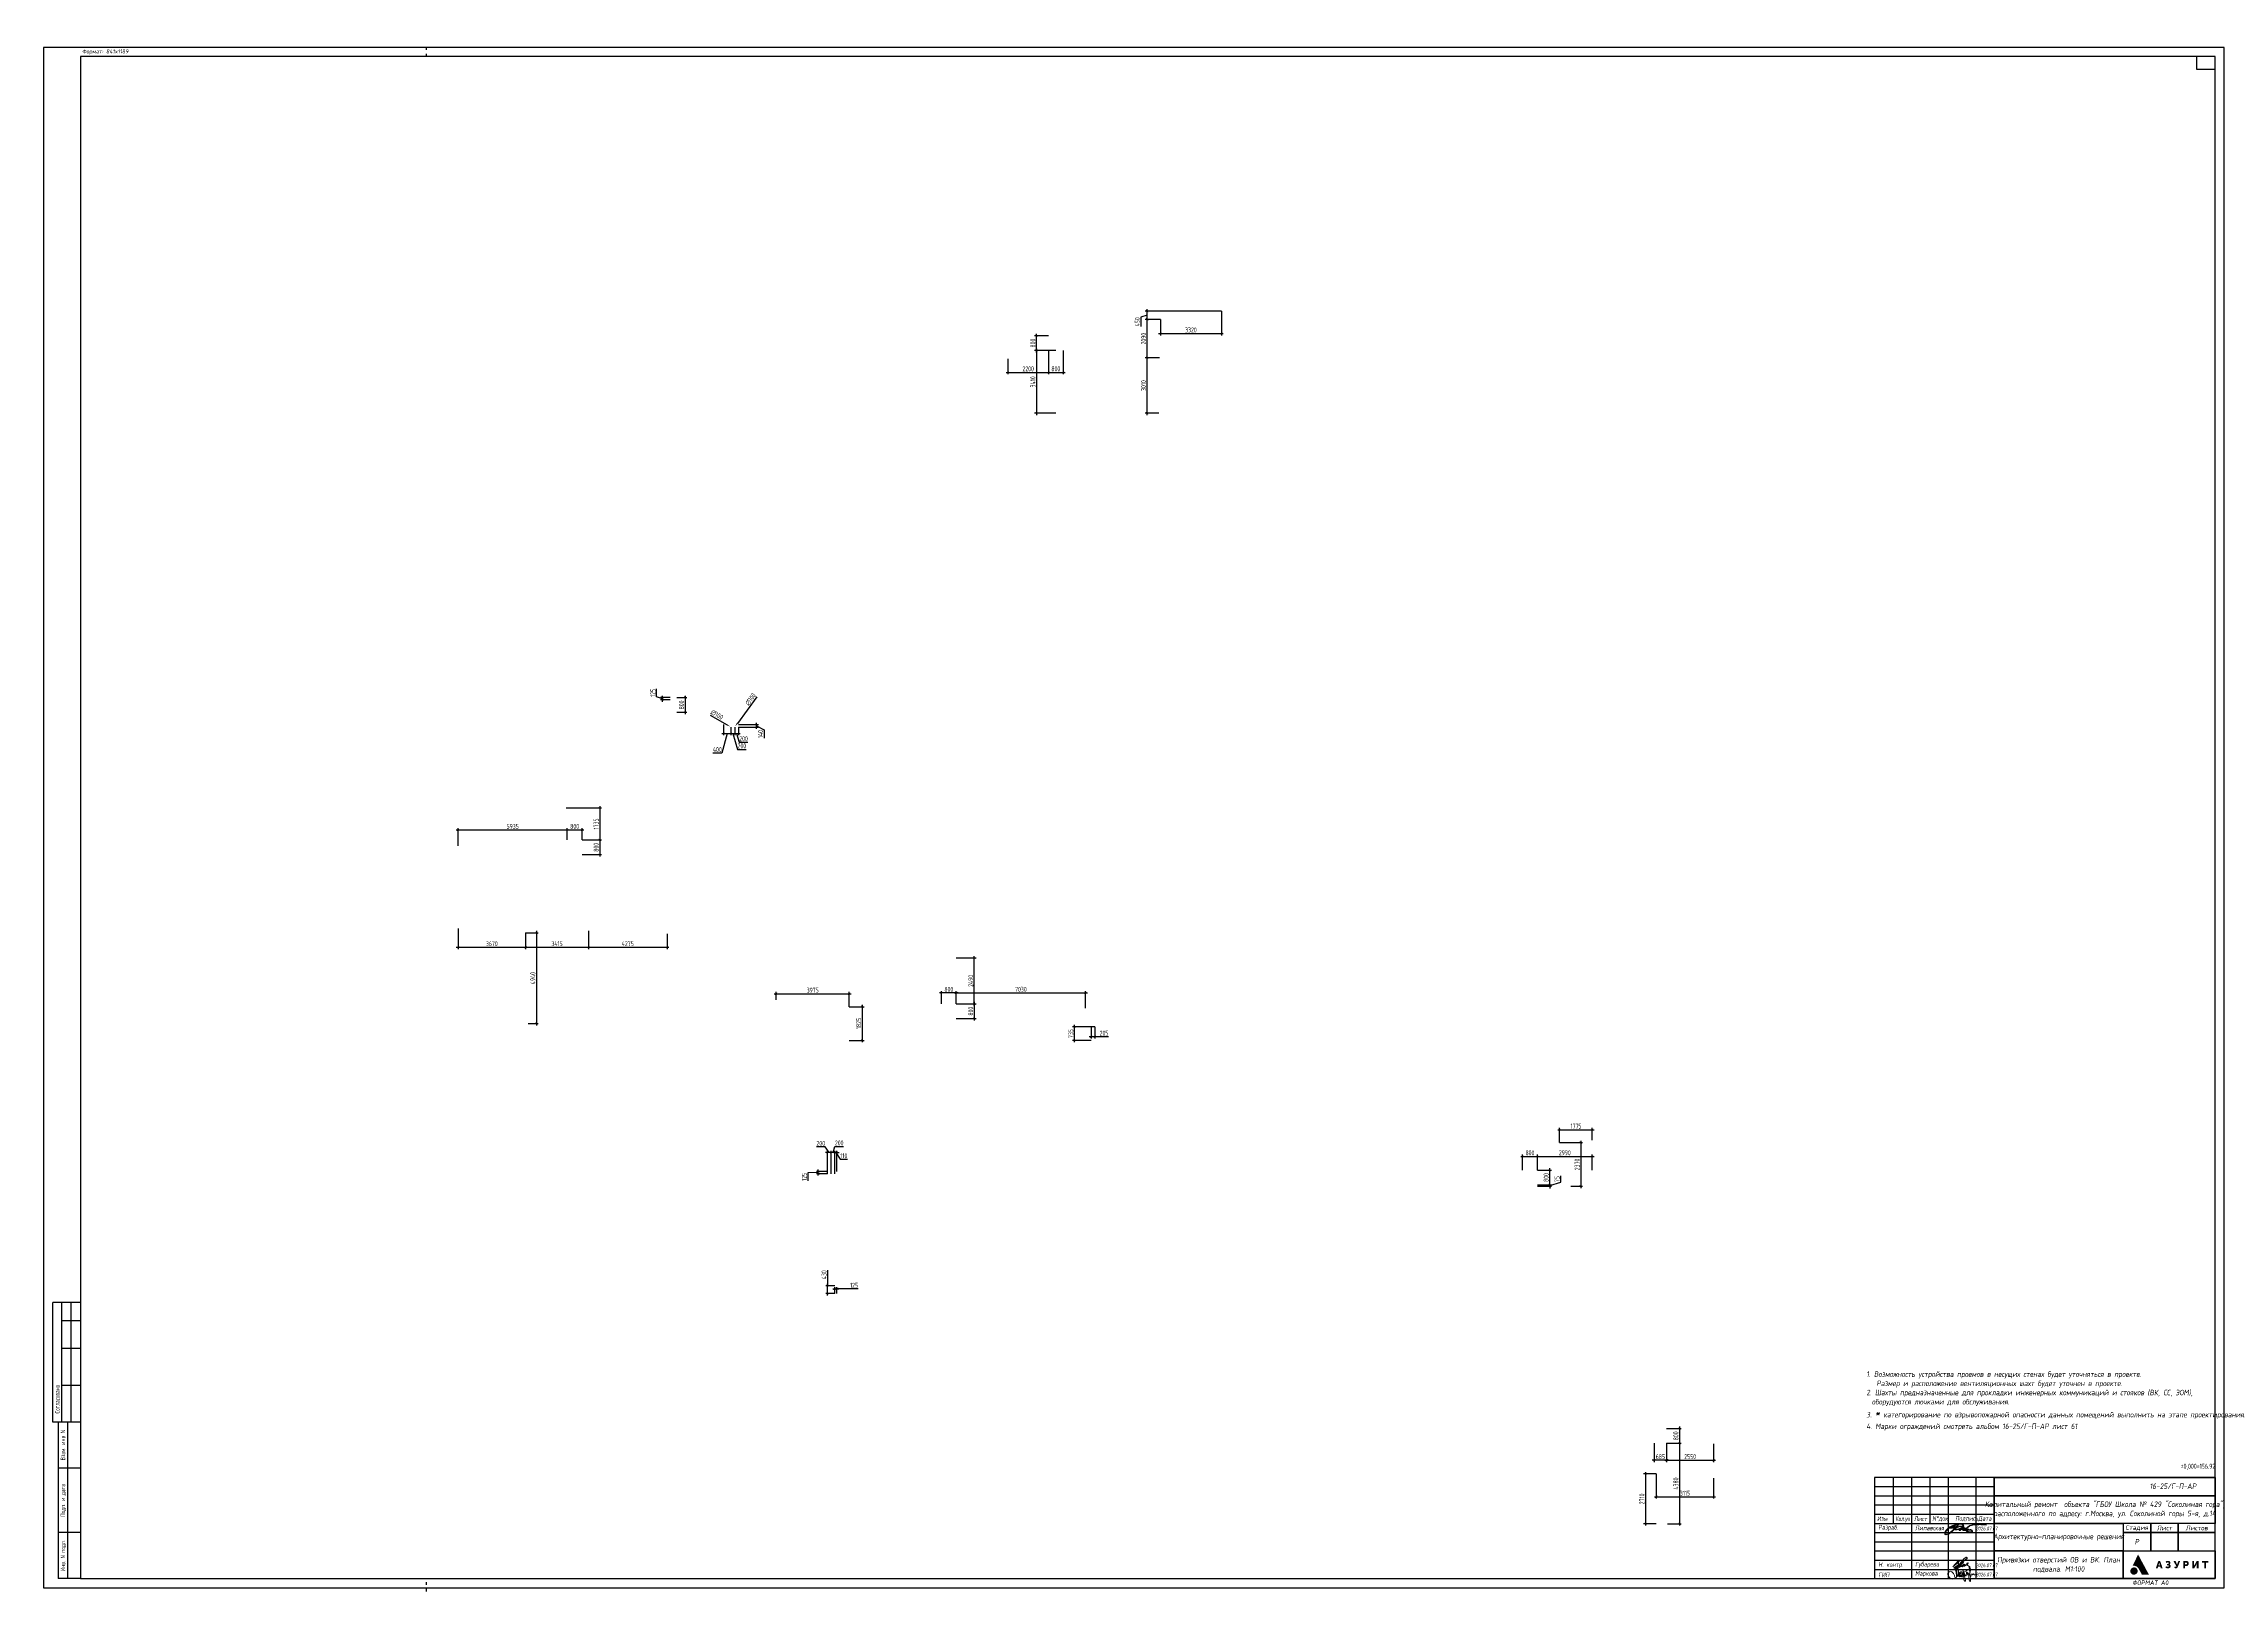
# Paper-space layout 'Подвал' of a CAD drawing. Header units: millimetres. Extents: x -131 to 1054, y -74 to 767.
# The model-space entities are those that its viewports show. They can reach past a viewport. Long polylines and large blocks are cut down to what shows.
import ezdxf
from ezdxf import colors
from ezdxf.entities.mleader import LeaderData, LeaderLine
from ezdxf.enums import TextEntityAlignment as Align
from ezdxf.math import Vec2, Vec3

# ---------------------------------------------------------------- set-up
doc = ezdxf.new("R2010")
doc.units = ezdxf.units.MM
doc.linetypes.add('ACAD_ISO03W100', pattern=[30, 12, -18])
doc.layers.add('_RAMKA', color=7, linetype='Continuous')
doc.layers.add('РАЗМЕРЫ КРОВЛИ ОВ', color=204, linetype='Continuous')
for name, color, linetype, lineweight in [('_STAMP', 250, 'Continuous', 30), ('_TEXT', 189, 'Continuous', 30), ('АПР_Примечание', 250, 'Continuous', 9), ('АР_Отметки', 250, 'Continuous', 15)]:
    doc.layers.add(name, color=color, linetype=linetype, lineweight=lineweight)
doc.layers.add('ПОДПИСИ', color=7, linetype='Continuous', lineweight=9, true_color=0x0052a5)
doc.layers.get('0').off()
doc.layers.get('Defpoints').freeze()
doc.styles.add('ISOCPEUR', font='isocpeur.ttf', dxfattribs={"width": 0.7})
doc.styles.add('SIMPLEX', font='simplex.shx', dxfattribs={"width": 0.85, "oblique": 7})
doc.styles.add('Архитект', font='isocpeur.ttf', dxfattribs={"width": 0.8, "oblique": 8})
doc.styles.add('Архитектурный', font='isocpeur.ttf', dxfattribs={"oblique": 8})
doc.styles.add('Архитектурный размер', font='isocpeur.ttf', dxfattribs={"width": 0.8, "oblique": 8})
doc.dimstyles.new('R_100', dxfattribs={"dimtxt": 270, "dimasz": 120, "dimexe": 100, "dimexo": 0, "dimgap": 60, "dimtad": 1, "dimdec": 0, "dimrnd": 5, "dimzin": 0, "dimdsep": 46, "dimtxsty": 'ISOCPEUR', "dimblk": 'ARCHTICK', "dimcen": 0, "dimdle": 100, "dimclrd": 256, "dimclre": 256, "dimclrt": 256, "dimadec": 0, "dimazin": 0, "dimtfac": 2, "dimtdec": 0, "dimtofl": 0, "dimtmove": 1, "dimatfit": 3, "dimfxl": 1, "dimtvp": 3, "dimtolj": 1, "dimtzin": 0, "dimarcsym": 0})

# ---------------------------------------------------------------- blocks, each defined once
blk = doc.blocks.new('Логотип Азурит')
at = {"layer": '_STAMP', "linetype": 'Continuous', "true_color": 0x2a3756}
h = blk.add_hatch(color=159, dxfattribs=at)
h.dxf.hatch_style = 1
h.paths.add_polyline_path([(-39.4, 8.5), (-40, 9.6), (-40.6, 10.7), (-41.1, 11.7), (-41.6, 12.6), (-41.8, 12.9), (-41.9, 13), (-41.9, 12.9), (-42, 12.8), (-42.4, 12), (-42.8, 11.2), (-43.1, 10.5), (-43.5, 9.7), (-44.2, 8.3), (-44.5, 7.6), (-44.7, 7.1), (-44.8, 6.9), (-44.7, 6.9), (-44.5, 7), (-44.3, 7), (-44.1, 7), (-43.9, 7), (-43.7, 6.9), (-43.6, 6.9), (-43.4, 6.9), (-43.2, 6.8), (-43.1, 6.7), (-42.9, 6.7), (-42.7, 6.6), (-42.6, 6.5), (-42.4, 6.4), (-42.3, 6.3), (-42.2, 6.2), (-42, 6), (-41.9, 5.9), (-41.8, 5.8), (-41.7, 5.7), (-41.6, 5.5), (-41.3, 4.9), (-41, 4.4), (-40.6, 3.6), (-40, 2.6), (-39.8, 2.1), (-37.9, 2.1), (-36.5, 2.1), (-35.9, 2.1), (-36.5, 3.1), (-36.8, 3.8), (-37.2, 4.4), (-37.7, 5.3), (-38.2, 6.3), (-38.5, 6.9), (-38.9, 7.5)])
at = {"layer": '_STAMP', "linetype": 'Continuous', "true_color": 0x1447b7}
h = blk.add_hatch(color=162, dxfattribs=at)
h.dxf.hatch_style = 1
h.paths.add_polyline_path([(-42.1, 4.2), (-42.1, 4.4), (-42.1, 4.6), (-42.2, 4.8), (-42.3, 4.9), (-42.4, 5.1), (-42.5, 5.3), (-42.6, 5.4), (-42.7, 5.5), (-42.8, 5.6), (-42.9, 5.7), (-43.1, 5.9), (-43.4, 6), (-43.6, 6), (-43.9, 6.1), (-44.2, 6.1), (-44.4, 6.1), (-44.5, 6), (-44.7, 6), (-44.9, 5.9), (-45, 5.8), (-45.2, 5.7), (-45.4, 5.6), (-45.5, 5.5), (-45.6, 5.3), (-45.7, 5.2), (-45.8, 5), (-45.9, 4.9), (-46, 4.7), (-46, 4.5), (-46.1, 4.3), (-46.1, 4.1), (-46.1, 3.9), (-46, 3.7), (-46, 3.5), (-45.9, 3.4), (-45.9, 3.2), (-45.8, 3.1), (-45.7, 3), (-45.6, 2.9), (-45.5, 2.8), (-45.4, 2.7), (-45.3, 2.6), (-45.2, 2.5), (-45.1, 2.4), (-45, 2.3), (-44.8, 2.3), (-44.7, 2.2), (-44.6, 2.2), (-44.4, 2.2), (-44.3, 2.1), (-44.1, 2.1), (-43.8, 2.1), (-43.6, 2.2), (-43.3, 2.3), (-43.1, 2.4), (-42.9, 2.5), (-42.7, 2.7), (-42.6, 2.8), (-42.4, 3), (-42.3, 3.1), (-42.3, 3.3), (-42.2, 3.5), (-42.1, 3.7), (-42.1, 3.8), (-42.1, 4)])
at = {"layer": '_STAMP', "linetype": 'Continuous', "true_color": 0x2a3756}
h = blk.add_hatch(color=159, dxfattribs=at)
h.dxf.hatch_style = 1
h.paths.add_polyline_path([(-29.3, 7.9), (-29.6, 8.8), (-29.9, 9.5), (-30.4, 9.5), (-30.9, 9.5), (-30.9, 9.4), (-31.3, 8.4), (-31.6, 7.3), (-32, 6.3), (-32.2, 5.6), (-32.1, 5.6), (-31.7, 5.6), (-31.2, 5.6), (-31.1, 6), (-31, 6.4), (-30.4, 6.4), (-29.8, 6.4), (-29.6, 6), (-29.5, 5.6), (-29, 5.6), (-28.5, 5.6), (-28.6, 5.8), (-28.9, 6.8)])
h.paths.add_polyline_path([(-30.8, 7.2), (-30.7, 7.3), (-30.6, 7.9), (-30.4, 8.4), (-30.4, 8.6), (-30.4, 8.7), (-30.4, 8.6), (-30.3, 8.4), (-30.2, 8.1), (-30.1, 7.7), (-30, 7.3), (-30, 7.2), (-30.4, 7.2)], flags=16)
h = blk.add_hatch(color=159, dxfattribs=at)
h.dxf.hatch_style = 1
h.paths.add_polyline_path([(-24.4, 7.3), (-24.5, 7.4), (-24.6, 7.5), (-24.7, 7.6), (-24.8, 7.6), (-24.7, 7.7), (-24.6, 7.8), (-24.5, 7.9), (-24.5, 8), (-24.4, 8.1), (-24.3, 8.2), (-24.3, 8.3), (-24.3, 8.3), (-24.3, 8.5), (-24.3, 8.7), (-24.3, 8.7), (-24.3, 8.8), (-24.4, 9), (-24.5, 9.1), (-24.6, 9.3), (-24.8, 9.4), (-24.9, 9.5), (-25.1, 9.5), (-25.3, 9.6), (-25.6, 9.6), (-25.7, 9.6), (-25.9, 9.6), (-26.1, 9.6), (-26.2, 9.5), (-26.4, 9.5), (-26.5, 9.4), (-26.7, 9.3), (-26.8, 9.2), (-26.9, 9.2), (-26.8, 9), (-26.6, 8.7), (-26.5, 8.5), (-26.5, 8.5), (-26.5, 8.5), (-26.3, 8.6), (-26.2, 8.7), (-26.1, 8.7), (-25.9, 8.8), (-25.8, 8.8), (-25.7, 8.8), (-25.6, 8.8), (-25.5, 8.8), (-25.5, 8.7), (-25.4, 8.7), (-25.3, 8.6), (-25.3, 8.6), (-25.3, 8.5), (-25.3, 8.4), (-25.3, 8.3), (-25.3, 8.2), (-25.4, 8.1), (-25.4, 8.1), (-25.4, 8.1), (-25.5, 8), (-25.6, 8), (-25.8, 8), (-26.1, 8), (-26.1, 7.6), (-26.1, 7.2), (-25.8, 7.2), (-25.5, 7.2), (-25.5, 7.2), (-25.4, 7.2), (-25.3, 7.2), (-25.3, 7.1), (-25.2, 7.1), (-25.2, 7), (-25.2, 7), (-25.2, 6.9), (-25.2, 6.8), (-25.2, 6.7), (-25.2, 6.6), (-25.2, 6.6), (-25.3, 6.5), (-25.3, 6.5), (-25.4, 6.5), (-25.4, 6.4), (-25.5, 6.4), (-25.7, 6.4), (-25.8, 6.4), (-25.9, 6.4), (-26, 6.4), (-26.2, 6.5), (-26.3, 6.6), (-26.4, 6.7), (-26.5, 6.8), (-26.8, 6.5), (-26.9, 6.3), (-27, 6.2), (-27, 6.1), (-27, 6.1), (-26.9, 6.1), (-26.8, 6), (-26.6, 5.8), (-26.4, 5.7), (-26.2, 5.6), (-26, 5.6), (-25.8, 5.6), (-25.5, 5.6), (-25.3, 5.6), (-25.1, 5.6), (-25, 5.7), (-24.9, 5.7), (-24.7, 5.8), (-24.6, 5.9), (-24.5, 5.9), (-24.4, 6), (-24.4, 6.1), (-24.3, 6.2), (-24.3, 6.4), (-24.2, 6.5), (-24.2, 6.7), (-24.2, 6.8), (-24.2, 6.9), (-24.2, 7.1), (-24.3, 7.2), (-24.3, 7.3)])
h = blk.add_hatch(color=159, dxfattribs=at)
h.dxf.hatch_style = 1
h.paths.add_polyline_path([(-19.6, 8), (-19.4, 8.7), (-19.1, 9.2), (-19, 9.5), (-19.2, 9.5), (-19.5, 9.5), (-20, 9.5), (-20, 9.4), (-20.3, 8.7), (-20.6, 7.8), (-20.6, 7.7), (-20.7, 7.6), (-20.7, 7.6), (-20.7, 7.7), (-20.8, 8), (-21, 8.4), (-21.3, 9.1), (-21.5, 9.5), (-22.1, 9.5), (-22.6, 9.5), (-22.4, 9.2), (-21.9, 8.2), (-21.3, 7.1), (-21.1, 6.6), (-21.1, 6.6), (-21.1, 6.5), (-21.1, 6.5), (-21.2, 6.4), (-21.3, 6.4), (-21.4, 6.4), (-21.5, 6.4), (-21.5, 6.4), (-21.6, 6.4), (-21.7, 6.5), (-21.8, 6.5), (-21.9, 6.5), (-21.9, 6.4), (-22.1, 6), (-22.2, 5.9), (-22.2, 5.8), (-22.1, 5.8), (-21.9, 5.7), (-21.8, 5.6), (-21.7, 5.6), (-21.5, 5.6), (-21.3, 5.6), (-21.1, 5.6), (-21, 5.6), (-20.9, 5.7), (-20.8, 5.7), (-20.7, 5.8), (-20.6, 5.8), (-20.6, 5.9), (-20.5, 6), (-20.3, 6.2), (-20.3, 6.4), (-20.2, 6.5), (-19.9, 7.3)])
h = blk.add_hatch(color=159, dxfattribs=at)
h.dxf.hatch_style = 1
h.paths.add_polyline_path([(-14.5, 7.5), (-14.4, 7.6), (-14.4, 7.7), (-14.3, 8), (-14.3, 8.2), (-14.3, 8.4), (-14.4, 8.6), (-14.4, 8.8), (-14.5, 8.9), (-14.6, 9), (-14.6, 9.1), (-14.7, 9.2), (-14.8, 9.3), (-14.9, 9.4), (-15.1, 9.4), (-15.2, 9.5), (-15.3, 9.5), (-15.5, 9.5), (-16.3, 9.5), (-17.2, 9.5), (-17.2, 7.6), (-17.2, 5.6), (-16.7, 5.6), (-16.3, 5.6), (-16.3, 6.2), (-16.3, 6.8), (-15.9, 6.8), (-15.6, 6.8), (-15.4, 6.9), (-15.2, 6.9), (-15, 7), (-14.8, 7.1), (-14.7, 7.2), (-14.6, 7.4)])
h.paths.add_polyline_path([(-15.6, 7.7), (-15.7, 7.7), (-16, 7.7), (-16.3, 7.7), (-16.3, 8.2), (-16.3, 8.7), (-15.9, 8.7), (-15.6, 8.7), (-15.6, 8.7), (-15.5, 8.7), (-15.4, 8.6), (-15.4, 8.5), (-15.3, 8.4), (-15.3, 8.4), (-15.3, 8.2), (-15.3, 8.1), (-15.3, 8), (-15.3, 7.9), (-15.4, 7.9), (-15.4, 7.8), (-15.4, 7.8), (-15.5, 7.7)], flags=16)
h = blk.add_hatch(color=159, dxfattribs=at)
h.dxf.hatch_style = 1
h.paths.add_polyline_path([(-10.1, 7.8), (-10, 8), (-9.9, 8.1), (-9.9, 7.9), (-10, 7.5), (-10, 6.7), (-10, 5.6), (-9.5, 5.6), (-9, 5.6), (-9, 7.6), (-9, 9.5), (-9.5, 9.5), (-10, 9.5), (-10.4, 8.9), (-10.8, 8.1), (-11, 7.8), (-11.3, 7.3), (-11.4, 7.1), (-11.4, 7), (-11.4, 7.3), (-11.4, 7.8), (-11.4, 8.6), (-11.4, 9.5), (-11.9, 9.5), (-12.3, 9.5), (-12.3, 7.6), (-12.3, 5.6), (-11.9, 5.6), (-11.4, 5.6), (-11.2, 5.9), (-10.6, 6.9), (-10.3, 7.4)])
h = blk.add_hatch(color=159, dxfattribs=at)
h.dxf.hatch_style = 1
h.paths.add_polyline_path([(-3.7, 9.1), (-3.7, 9.5), (-5.4, 9.5), (-7.1, 9.5), (-7.1, 9.1), (-7.1, 8.7), (-6.5, 8.7), (-5.9, 8.7), (-5.9, 7.2), (-5.9, 5.6), (-5.4, 5.6), (-5, 5.6), (-5, 7.2), (-5, 8.7), (-4.3, 8.7), (-3.7, 8.7)])
blk = doc.blocks.new('подпись Липавская')
at = {"color": 162, "lineweight": 18, "true_color": 0x0034d1}
for points, knots in [([(2.4, -0.6), (1.9, -1.1), (1.5, -1.5), (0.6, -2.3), (0.2, -2.6), (-0.4, -3.1), (-0.8, -3.3), (-1.5, -3.6), (-1.9, -3.7), (-2.4, -3.8), (-2.6, -3.8), (-2.9, -3.6), (-3, -3.5), (-3.1, -3.2), (-3, -3.1), (-3, -2.6), (-2.9, -2.3), (-2.6, -1.9), (-2.5, -1.7), (-2, -1), (-1.6, -0.6), (-0.8, 0.1), (-0.4, 0.4), (0.6, 0.9), (1, 1.2), (1.6, 1.4), (1.6, 1.4), (1.7, 1.5)], [1.927995, 1.927995, 1.927995, 1.927995, 2.162861, 2.162861, 2.342684, 2.342684, 2.481252, 2.481252, 2.589465, 2.589465, 2.644352, 2.644352, 2.684993, 2.684993, 2.725633, 2.725633, 2.816518, 2.816518, 2.907403, 2.907403, 3.101021, 3.101021, 3.294638, 3.294638, 3.488255, 3.488255, 3.514244, 3.514244, 3.514244, 3.514244]), ([(1.5, 0.1), (1.6, 0.1), (1.8, 0.1), (2, 0.2), (2.1, 0.3), (2.5, 0.4), (2.7, 0.6), (3, 0.7)], [0.9055552, 0.9055552, 0.9055552, 0.9055552, 0.9629326, 0.9629326, 1.02031, 1.02031, 1.1239395, 1.1239395, 1.1239395, 1.1239395]), ([(6.8, 0.3), (6.6, 0.1), (6.3, 0), (5.8, -0.3), (5.5, -0.5), (5, -0.7), (4.7, -0.8), (4.2, -1), (4, -1), (3.6, -1.1), (3.4, -1.1), (3, -1.1), (2.8, -1.1), (2.6, -1), (2.5, -1), (2.4, -0.8), (2.3, -0.7), (2.4, -0.6)], [4.3062538, 4.3062538, 4.3062538, 4.3062538, 4.4138757, 4.4138757, 4.5214976, 4.5214976, 4.6291196, 4.6291196, 4.7090277, 4.7090277, 4.7729116, 4.7729116, 4.8231548, 4.8231548, 4.8495834, 4.8495834, 4.87234, 4.87234, 4.87234, 4.87234]), ([(2.8, -0.2), (3.1, 0.1), (3.6, 0.3), (4.3, 0.6), (4.6, 0.7), (5.2, 0.9), (5.6, 0.9), (6.2, 1), (6.5, 1), (6.8, 1)], [4.9347748, 4.9347748, 4.9347748, 4.9347748, 5.0568055, 5.0568055, 5.1788362, 5.1788362, 5.3146558, 5.3146558, 5.3908243, 5.3908243, 5.3908243, 5.3908243]), ([(5.1, 2.3), (5.5, 2.3), (5.9, 2.2), (6.5, 2), (6.7, 2), (7.1, 1.6), (7.3, 1.3), (7.3, 1), (7.2, 0.9), (7.2, 0.8)], [3.9400756, 3.9400756, 3.9400756, 3.9400756, 4.077799, 4.077799, 4.1515227, 4.1515227, 4.2252463, 4.2252463, 4.2499379, 4.2499379, 4.2499379, 4.2499379]), ([(7.2, 0.8), (7.3, 0.7), (7.3, 0.5), (7.3, 0.3), (7.3, 0.2), (7.3, 0), (7.2, 0), (7.2, 0)], [5.43291642, 5.43291642, 5.43291642, 5.43291642, 5.46279586, 5.46279586, 5.4926753, 5.4926753, 5.50331351, 5.50331351, 5.50331351, 5.50331351]), ([(7.2, 0), (7.4, 0), (7.5, 0), (7.8, 0), (8, 0), (8.2, -0.2), (8.3, -0.3), (8.3, -0.4)], [6.0978529, 6.0978529, 6.0978529, 6.0978529, 6.1425729, 6.1425729, 6.1872929, 6.1872929, 6.2036694, 6.2036694, 6.2036694, 6.2036694]), ([(8.7, -0.5), (8.8, -0.1), (9.2, 0.3), (9.8, 0.8), (10.2, 1.1), (11, 1.4), (11.4, 1.5), (12.7, 1.7), (13.6, 1.8), (15, 1.9), (15.7, 1.9), (16.8, 1.9), (17.2, 1.9), (18, 1.8), (18.5, 1.8), (19.2, 1.7), (19.4, 1.7), (19.7, 1.7)], [7.769656, 7.769656, 7.769656, 7.769656, 7.921996, 7.921996, 8.074335, 8.074335, 8.226675, 8.226675, 8.542229, 8.542229, 8.775159, 8.775159, 8.93404, 8.93404, 9.09292, 9.09292, 9.186254, 9.186254, 9.186254, 9.186254]), ([(6.6, -0.7), (6.5, -0.8), (6.4, -0.9), (6, -1.1), (5.7, -1.3), (5.4, -1.4), (5.3, -1.4), (5.2, -1.4), (5.1, -1.4), (5, -1.4), (5, -1.4), (4.9, -1.4), (4.8, -1.3), (4.8, -1.1), (4.8, -1.1), (4.9, -1), (4.9, -1), (4.9, -0.9), (5, -0.9), (5.1, -0.8), (5.3, -0.7), (5.5, -0.6), (5.6, -0.5), (5.9, -0.4), (6, -0.3), (6.3, -0.3), (6.3, -0.3), (6.4, -0.2)], [5.5967371, 5.5967371, 5.5967371, 5.5967371, 5.6654435, 5.6654435, 5.7341498, 5.7341498, 5.7599769, 5.7599769, 5.7754743, 5.7754743, 5.7848694, 5.7848694, 5.7920528, 5.7920528, 5.7992363, 5.7992363, 5.8064198, 5.8064198, 5.8255794, 5.8255794, 5.8652806, 5.8652806, 5.9049817, 5.9049817, 5.9720452, 5.9720452, 5.9983972, 5.9983972, 5.9983972, 5.9983972]), ([(7.7, -1.2), (7.7, -1.3), (7.6, -1.3), (7.4, -1.4), (7.3, -1.5), (7.1, -1.5), (7, -1.5), (6.9, -1.4), (6.9, -1.4), (6.8, -1.3), (6.8, -1.2), (6.8, -1.1), (6.8, -1), (6.9, -0.9), (6.9, -0.9), (7, -0.8), (7.1, -0.7), (7.4, -0.6), (7.6, -0.5), (7.7, -0.5)], [6.3030834, 6.3030834, 6.3030834, 6.3030834, 6.3311025, 6.3311025, 6.3581066, 6.3581066, 6.3684891, 6.3684891, 6.3749758, 6.3749758, 6.3814625, 6.3814625, 6.3879491, 6.3879491, 6.4022384, 6.4022384, 6.4305971, 6.4305971, 6.4944159, 6.4944159, 6.4944159, 6.4944159]), ([(8.6, -1.2), (8.5, -1.3), (8.4, -1.3), (8.3, -1.4), (8.2, -1.4), (8.1, -1.5), (8, -1.5), (7.9, -1.4), (7.8, -1.4), (7.7, -1.3), (7.7, -1.3), (7.7, -1.2)], [6.63437936, 6.63437936, 6.63437936, 6.63437936, 6.65591892, 6.65591892, 6.6718971, 6.6718971, 6.68234273, 6.68234273, 6.6889962, 6.6889962, 6.69151939, 6.69151939, 6.69151939, 6.69151939]), ([(9.7, -1.1), (9.9, -1.1), (10.3, -1), (11, -1), (11.3, -1), (11.8, -1.2), (11.9, -1.4), (12.1, -1.8), (12, -2.1), (11.8, -2.3), (11.7, -2.4), (11.3, -2.5), (11.2, -2.5), (10.6, -2.5), (10.3, -2.5), (9.7, -2.3), (9.5, -2.2), (9.1, -2), (8.9, -1.9), (8.6, -1.5), (8.6, -1.4), (8.6, -1.2)], [7.0162906, 7.0162906, 7.0162906, 7.0162906, 7.0993883, 7.0993883, 7.1824861, 7.1824861, 7.2545595, 7.2545595, 7.301037, 7.301037, 7.3475144, 7.3475144, 7.3939919, 7.3939919, 7.486045, 7.486045, 7.578098, 7.578098, 7.6546435, 7.6546435, 7.6967383, 7.6967383, 7.6967383, 7.6967383]), ([(9.2, -0.6), (9.2, -0.6), (9.3, -0.6), (9.5, -0.5), (9.5, -0.5), (9.6, -0.5), (9.7, -0.6), (9.8, -0.8), (9.8, -0.8), (9.8, -0.9), (9.8, -1), (9.8, -1), (9.7, -1.1), (9.7, -1.1)], [6.85701628, 6.85701628, 6.85701628, 6.85701628, 6.88166544, 6.88166544, 6.8944683, 6.8944683, 6.90289754, 6.90289754, 6.91132677, 6.91132677, 6.91975601, 6.91975601, 6.93200035, 6.93200035, 6.93200035, 6.93200035])]:
    blk.add_open_spline(points, degree=3, knots=knots, dxfattribs=at)
blk.add_spline([(0, 0), (0, -0.1), (0.3, -0.2), (0.8, 0), (1.4, 0.3), (1.9, 0.6), (2.3, 0.9), (2.7, 1.2), (2.9, 1.5), (3, 1.7), (3, 1.9), (2.7, 1.9), (2.4, 1.7), (1.8, 1.3), (1.5, 1), (1.2, 0.5), (1.1, 0.1), (1.2, -0.1), (1.6, -0.2), (2.1, 0), (2.5, 0.2), (2.9, 0.4), (3.5, 0.7), (4.1, 1.2), (4.6, 1.8), (4.8, 2.1), (4.9, 2.3), (4.5, 2.1), (4.1, 1.7), (3.7, 1.3), (3.1, 0.5), (2.4, -0.2), (1.7, -1), (0.7, -1.8), (-0.1, -2.5), (-1.4, -3.3), (-2.7, -3.4), (-2.7, -2.6), (-2.3, -1.8), (-1.6, -1), (-0.5, -0.1), (1, 0.8), (2, 1.3), (3.5, 1.8), (4.9, 2), (5.9, 2), (6.5, 1.8), (6.9, 1.5), (7, 1.1), (6.6, 0.4), (5.7, -0.1), (4.4, -0.6), (3.4, -0.9), (2.6, -0.8), (3.8, 0.1), (4.9, 0.5), (6.3, 0.7), (7.1, 0.5), (7, 0.1), (6.8, -0.2), (6.4, -0.5), (5.9, -0.9), (5, -1.2), (5.4, -0.9), (5.6, -0.8), (5.9, -0.6), (6.2, -0.5), (6.9, -0.3), (7.6, -0.2), (8, -0.4), (8.1, -0.4), (8, -0.6), (7.7, -1), (7.3, -1.2), (7, -1.2), (7.2, -1), (7.4, -0.9), (7.8, -0.7), (8.1, -0.6), (8.4, -0.6), (8.5, -0.7), (8.4, -1.1), (8.2, -1.2), (8, -1.2), (8, -1), (8.2, -0.9), (8.7, -0.9), (9, -0.9), (9.6, -0.8), (9.4, -1.1), (10.8, -1.2), (11.7, -1.6), (11.8, -1.9), (10.3, -2.2), (9.5, -1.9), (8.9, -1.5), (8.8, -0.7), (9.2, -0.1), (9.8, 0.5), (10.7, 1), (12.2, 1.4), (13.8, 1.6), (15.5, 1.7), (16.6, 1.7), (17.2, 1.6), (18.3, 1.6), (19.6, 1.4)], degree=3, dxfattribs=at)
for points in [[(0.2, 0.1), (0.5, 0.1), (0.6, 0.2), (0.9, 0.3)], [(1.6, 0.7), (1.9, 0.9), (2.1, 1), (2.3, 1.2)], [(2, 1.1), (1.8, 0.9), (1.7, 0.8), (1.6, 0.7)], [(3.3, 0.4), (3.1, 0.2), (3, 0), (2.8, -0.2)], [(3.2, 2), (3.6, 2), (3.9, 2.1), (4.2, 2.2)], [(8.3, -0.4), (8.4, -0.4), (8.6, -0.4), (8.7, -0.5)]]:
    blk.add_open_spline(points, degree=3, dxfattribs=at)
blk = doc.blocks.new('Маркова')
at = {"layer": 'ПОДПИСИ'}
for points in [[(44384.16, 26837.52), (44384.02, 26837.95), (44383.86, 26838.46), (44383.67, 26838.92), (44383.36, 26839.36), (44382.92, 26839.82), (44382.37, 26840.02), (44381.91, 26839.87), (44381.53, 26839.53), (44381.38, 26839.14), (44381.38, 26838.69), (44381.61, 26838.16), (44381.82, 26837.83), (44382.25, 26837.39), (44382.84, 26837.07), (44383.53, 26837.07), (44383.96, 26837.22), (44384.63, 26837.82), (44384.75, 26838.6), (44384.75, 26839.25), (44384.75, 26840.2), (44384.75, 26840.92)], [(44384.96, 26840.5), (44384.84, 26841), (44384.62, 26841.2), (44384.35, 26841.2), (44384.24, 26840.96), (44384.24, 26840.55), (44384.41, 26840.01), (44384.62, 26839.21), (44384.92, 26838.49), (44385.18, 26837.92), (44385.36, 26839.06), (44385.43, 26839.91), (44385.43, 26840.64), (44385.43, 26840.89), (44385.19, 26840.95), (44385.19, 26840.77), (44385.34, 26839.78), (44385.66, 26838.18), (44385.84, 26837.88), (44386.06, 26838.38), (44386.19, 26839.11), (44386.19, 26839.42), (44385.86, 26839.42), (44385.74, 26839.02), (44385.85, 26838.57), (44386.16, 26838.35), (44386.41, 26838.02), (44386.59, 26837.89), (44386.84, 26838.65), (44386.91, 26839.29), (44386.72, 26839.71), (44386.37, 26839.83), (44386.03, 26839.65), (44385.9, 26839.34), (44386.01, 26838.87), (44386.13, 26838.49), (44386.23, 26838.35), (44386.53, 26838.44), (44386.8, 26838.81), (44386.69, 26839.42), (44386.69, 26838.93), (44386.91, 26838.2), (44387.08, 26838.02), (44387.16, 26837.94), (44387.37, 26838.08), (44387.53, 26839.05), (44387.42, 26839.79), (44387.17, 26840.7), (44387.77, 26837.87), (44387.91, 26837.45), (44388.05, 26836.95), (44388.14, 26836.54), (44388.14, 26836.2), (44387.88, 26836.28), (44387.54, 26836.8), (44387.3, 26837.47), (44387.19, 26838.24), (44387.19, 26838.85), (44387.56, 26839.4), (44387.69, 26839.4), (44387.84, 26838.89), (44387.99, 26838.52), (44388.2, 26838.24), (44388.31, 26838.24), (44388.45, 26838.62), (44388.56, 26839.33), (44388.56, 26839.82), (44388.99, 26838.58), (44388.84, 26839.38), (44388.96, 26839.55), (44389.15, 26839.24), (44389.31, 26838.93), (44389.48, 26838.73), (44389.74, 26839.03), (44389.9, 26839.65), (44390, 26840.29), (44389.86, 26841.59), (44389.69, 26841.82), (44389.56, 26841.68), (44389.56, 26841.3), (44389.7, 26840.31), (44389.89, 26838.82), (44389.99, 26837.79), (44389.99, 26837.09), (44389.99, 26836.15), (44389.72, 26836.32), (44389.53, 26836.9), (44389.4, 26837.91), (44389.4, 26838.5), (44389.48, 26839.15), (44389.86, 26838.76), (44389.86, 26838.62), (44390.05, 26838.01), (44390.31, 26838.39), (44390.66, 26839.02), (44390.82, 26838.67), (44391.19, 26839.01), (44391.41, 26838.69), (44391.93, 26838.78), (44392.24, 26838.65), (44392.64, 26838.79)]]:
    blk.add_spline(points, degree=3, dxfattribs=at)
blk = doc.blocks.new('_Azurit_Stamp 1')
at = {"color": 172, "lineweight": 5, "true_color": 0x1616e3}
for p, q in [((-139.5, 9.9), (-142.6, 6.4)), ((-139.4, 9.9), (-142.6, 6.3)), ((-142.6, 6.4), (-139.5, 9.1)), ((-142.6, 6.3), (-139.5, 9)), ((-141.2, 5.3), (-139.4, 7.3)), ((-141, 5.2), (-141.2, 5.3)), ((-141.1, 5.3), (-139.4, 7.2)), ((-141, 5.3), (-141.1, 5.3)), ((-140.7, 5.4), (-141, 5.3)), ((-140.7, 5.3), (-141, 5.2)), ((-140.1, 6), (-140.7, 5.4)), ((-140, 5.9), (-140.7, 5.3)), ((-140, 6.1), (-139.3, 6.6)), ((-140, 5.9), (-139.9, 6)), ((-139.8, 6.1), (-139.3, 6.5)), ((-139.4, 9.1), (-139.2, 9.3)), ((-139.4, 9), (-139.2, 9.2)), ((-139.3, 7.3), (-138.9, 7.9)), ((-139.3, 7.4), (-139, 7.8)), ((-139.2, 6.6), (-139.3, 6.5)), ((-139.3, 6.5), (-139.3, 6.3)), ((-139.3, 6.4), (-139.3, 6.2)), ((-139.3, 6.3), (-139.1, 6.2)), ((-139.3, 6.2), (-139.1, 6.1)), ((-139.2, 6.8), (-136.8, 8.9)), ((-139.2, 6.6), (-136.7, 8.8)), ((-139, 7.3), (-139.2, 6.8)), ((-139, 7.2), (-139.2, 6.8)), ((-139.1, 6.2), (-138.7, 6.4)), ((-139.1, 6.1), (-138.7, 6.3)), ((-139.1, 6.1), (-138.7, 6.3)), ((-136.8, 8.9), (-139, 7.2)), ((-136.8, 8.9), (-139, 7.3)), ((-138.9, 7.9), (-136.6, 10.7)), ((-138.7, 8), (-136.5, 10.7)), ((-138.7, 6.4), (-136.4, 7.9)), ((-138.6, 6.3), (-137.4, 7.2)), ((-137.4, 7.2), (-137.8, 6.8)), ((-137.2, 7.3), (-137.7, 6.7)), ((-137.2, 7.3), (-136.4, 7.9)), ((-137.2, 6.5), (-136.7, 6.9)), ((-137.2, 6.5), (-136.8, 6.8)), ((-136.4, 7.9), (-137.1, 7.5)), ((-137.1, 7.4), (-137.1, 7.4)), ((-136.1, 7.7), (-136.8, 6.8)), ((-136.1, 7.7), (-136.7, 6.9)), ((-136.7, 6.9), (-136, 7.6)), ((-136.7, 6.9), (-135.9, 7.5)), ((-136.7, 6.9), (-136.6, 6.8)), ((-136.6, 6.8), (-136.7, 6.9)), ((-136.6, 6.8), (-136.5, 6.7)), ((-136.6, 6.8), (-136.5, 6.8)), ((-133.7, 5.2), (-136.6, 3.4)), ((-133.7, 5.2), (-136.6, 3.4)), ((-136.5, 10.8), (-135.3, 11.6)), ((-136.5, 10.7), (-135.2, 11.5)), ((-136.5, 6.8), (-136.1, 6.9)), ((-136.5, 6.7), (-136.1, 6.8)), ((-136.4, 7.9), (-136.4, 7.9)), ((-136.1, 6.8), (-134.9, 7.6)), ((-136.1, 6.9), (-134.9, 7.6)), ((-134.8, 7.4), (-133.5, 6.3)), ((-134.7, 7.4), (-133.4, 6.3)), ((-134.2, 8.5), (-134.3, 8.5)), ((-134.2, 8.4), (-134.3, 8.4)), ((-134.3, 8.4), (-134.3, 8.4)), ((-134.2, 8.4), (-134.2, 8.5))]:
    blk.add_line(p, q, dxfattribs=at)
for points in [[(-140.1, 6), (-140.9, 5.7), (-141.6, 5.6), (-141.9, 5.7), (-141.8, 5.8), (-141.5, 6.2), (-139.4, 7.5)], [(-140, 6.1), (-140.9, 5.7), (-141.6, 5.7), (-141.8, 5.7), (-141.8, 5.8), (-141.5, 6.1), (-139.4, 7.5), (-139.4, 7.3)], [(-139.3, 6.4), (-139.8, 6.1), (-139.9, 6)], [(-139.3, 6.5), (-139.4, 6.5), (-139.8, 6.1), (-139.8, 6.1)], [(-139.5, 9), (-139.6, 8.1), (-139.4, 7.5)], [(-139.4, 9), (-139.5, 8.2), (-139.4, 7.6)], [(-139.4, 7.6), (-138.9, 7.9)], [(-139.4, 7.5), (-139, 7.8)], [(-139.4, 7.5), (-139.3, 7.4)], [(-139.4, 7.2), (-139.3, 6.8), (-139.3, 6.6)], [(-139.3, 7.3), (-139.2, 6.8)]]:
    blk.add_lwpolyline(points, dxfattribs=at)
for points in [[(-139.2, 9.2), (-138.8, 9.6, 0.664719), (-139, 9.8, 0.116051), (-139.3, 9.6, 0.12803), (-139.5, 9.3), (-139.5, 9.1)], [(-139.2, 9.3), (-138.9, 9.7, 0.620604), (-139, 9.8, 0.116009), (-139.3, 9.5, 0.126024), (-139.4, 9.3), (-139.4, 9.1)], [(-138.9, 7.9), (-138.5, 8.1), (-134.8, 11, 0.828646), (-135.3, 11.6)], [(-138.7, 8), (-138.6, 8.1), (-134.8, 11.1, 0.817588), (-135.2, 11.5)]]:
    blk.add_lwpolyline(points, format="xyb", dxfattribs=at)
for centre, radius, start, end in [((-137.6, 6.6), 0.222, 144.8899, 225.505), ((-137.6, 6.6), 0.164, 144.8899, 225.505), ((-137.5, 6.9), 0.428, 237.4946, 304.5474), ((-137.5, 6.9), 0.486, 237.4946, 304.5474), ((-136.8, 8.9), 0.0636, 335.3486, 107.8343), ((-136, 7.6), 0.131, 327.1495, 150.1539), ((-136, 7.6), 0.0731, 327.1495, 150.1539), ((-134.3, 7.8), 0.682, 96.4472, 194.9902), ((-134.3, 7.8), 0.624, 96.4472, 193.5642), ((-135.6, 8.9), 1.44, 299.6881, 338.4776), ((-134.3, 7.8), 0.682, 200.0512, 220.3111), ((-135.6, 8.9), 1.49, 299.157, 339.3007), ((-134.3, 7.8), 0.624, 199.0634, 220.3111), ((-134, 5.9), 0.707, 295.4048, 36.3986), ((-134, 5.9), 0.765, 295.4048, 36.3986)]:
    blk.add_arc(centre, radius, start, end, dxfattribs=at)
at = {"layer": '_STAMP', "lineweight": -2}
for p, q in [((-185, 50), (-120, 50)), ((-120, 55), (-120, 0)), ((-185, 45), (-120, 45)), ((-185, 40), (-120, 40)), ((-185, 25), (-120, 25)), ((-185, 20), (-120, 20)), ((-185, 15), (-120, 15)), ((-185, 10), (-120, 10)), ((-185, 5), (-120, 5))]:
    blk.add_line(p, q, dxfattribs=at)
at = {"layer": '_STAMP', "lineweight": 30}
for p, q in [((-175, 55), (-175, 30)), ((-165, 55), (-165, 0)), ((-155, 55), (-155, 30)), ((-145, 55), (-145, 0)), ((-130, 55), (-130, 0)), ((-185, 35), (-120, 35)), ((-185, 30), (-120, 30))]:
    blk.add_line(p, q, dxfattribs=at)
at = {"layer": '_STAMP', "lineweight": -2}
blk.add_lwpolyline([(-185, 0), (0, 0), (0, 55), (-185, 55)], close=True, dxfattribs=at)
at = {"layer": '_STAMP', "lineweight": 30}
for points in [[(-185, 0), (0, 0), (0, 55), (-185, 55)], [(-120, 55), (0, 55), (0, 45), (-120, 45)], [(-120, 45), (0, 45), (0, 30), (-120, 30)], [(-120, 30), (-50, 30), (-50, 15), (-120, 15)], [(-50, 25), (-35, 25), (-35, 30), (-50, 30)], [(-50, 15), (-35, 15), (-35, 25), (-50, 25)], [(-35, 25), (-20, 25), (-20, 30), (-35, 30)], [(-35, 15), (-20, 15), (-20, 25), (-35, 25)], [(-20, 25), (0, 25), (0, 30), (-20, 30)], [(-20, 15), (0, 15), (0, 25), (-20, 25)], [(-120, 15), (-50, 15), (-50, 0), (-120, 0)], [(-50, 15), (0, 15), (0, 0), (-50, 0)]]:
    blk.add_lwpolyline(points, close=True, dxfattribs=at)
at = {"color": 172, "lineweight": 5, "true_color": 0x1616e3}
blk.add_blockref('подпись Липавская', (-143.9, 27.6), dxfattribs=at)
at = {"linetype": 'Continuous'}
blk.add_blockref('Логотип Азурит', (0, 0), dxfattribs=at)
at = {"color": 172, "true_color": 0x1616e3, "xscale": 1.418317179910401, "yscale": 1.418317179910401, "zscale": 1.418317179910401}
blk.add_blockref('Маркова', (-63092.1, -38063.7), dxfattribs=at)
at = {"layer": '_STAMP', "style": 'Архитектурный', "oblique": 8, "width": 0.8}
for p in [(-130.1, 26.2), (-130.1, 6.2), (-130.1, 1.2)]:
    blk.add_text('2026.07.07', height=2, dxfattribs=at).set_placement(p)
at = {"layer": '_STAMP', "color": 7, "lineweight": -2, "attachment_point": 4, "style": 'Архитектурный размер'}
for s, width, gutter_width, heights, insert, char_height in [('{\\C256;\\c0;16-25/Г-П-АР}', 69.159, 0, [9.61], (-35.5, 50.2), 3), ('Изм', 10, 12.5, [0], (-183.7, 32.5), 2.5), ('Разраб.', 20, 12.5, [0], (-183, 27.5), 2.5), ('{\\W0.7;Кол.уч}', 10, 12.5, [0], (-173.7, 32.2), 2.5), ('Лист', 10, 12.5, [0], (-163.7, 32.5), 2.5), ('Липавская', 20, 12.5, [0], (-163, 27.5), 2.5), ('N%%Dдок', 10, 12.5, [0], (-153.7, 32.5), 2.5), ('Подпись', 10, 12.5, [0], (-141.2, 32.5), 2.5), ('Дата', 10, 12.5, [0], (-128.7, 32.5), 2.5), ('Н. контр.', 20, 12.5, [0], (-183, 7.3), 2.5), ('ГИП', 20, 12.5, [0], (-183, 2), 2.5), ('Губарева', 20, 12.5, [0], (-163, 7.5), 2.5), ('Маркова', 20, 12.5, [0], (-163, 2.5), 2.5)]:
    blk.add_mtext_dynamic_manual_height_columns(s, width=width, gutter_width=gutter_width, heights=heights, dxfattribs=dict(at, insert=insert, char_height=char_height))
at = {"layer": '_STAMP', "color": 7, "lineweight": -2, "char_height": 3, "attachment_point": 5, "style": 'Архитектурный размер'}
for s, insert, width in [('Капитальный ремонт  объекта "ГБОУ Школа № 429 "Соколиная гора", расположенного по адресу: г.Москва, ул. Соколиной горы 5-я, д.14', (-60, 37.5), 120), ('Архитектурно-планировочные решения', (-85, 22.5), 70)]:
    blk.add_mtext(s, dxfattribs=dict(at, insert=insert, width=width))
at = {"layer": '_STAMP', "lineweight": -2, "char_height": 2.5, "attachment_point": 5, "style": 'Архитектурный'}
for s, insert in [('Стадия', (-42.5, 27.5)), ('Лист', (-27.5, 27.5)), ('Листов', (-10, 27.5))]:
    blk.add_mtext_dynamic_manual_height_columns(s, width=15, gutter_width=12.5, heights=[0], dxfattribs=dict(at, insert=insert))
at = {"layer": '_TEXT', "lineweight": -2, "insert": (-42.5, 20), "char_height": 3, "attachment_point": 5, "style": 'Архитект'}
blk.add_mtext_dynamic_manual_height_columns('Р', width=13.353, gutter_width=12.5, heights=[9.08], dxfattribs=at)
blk = doc.blocks.new('_DOP_POLE')
at = {"layer": '_STAMP'}
for p, q in [((-15, 85), (-15, 150)), ((0, 150), (-15, 150)), ((-10, 85), (-10, 150)), ((-5, 85), (-5, 150)), ((0, 150), (0, 0)), ((0, 140), (-10, 140)), ((0, 125), (-10, 125)), ((0, 105), (-10, 105)), ((0, 85), (-15, 85)), ((-12, 85), (-12, 0)), ((-7, 85), (-7, 0)), ((0, 60), (-12, 60)), ((0, 25), (-12, 25)), ((0, 0), (-12, 0))]:
    blk.add_line(p, q, dxfattribs=at)
at = {"layer": '_TEXT', "style": 'ISOCPEUR', "width": 0.7}
for s, p in [('Согласовано', (-12.5, 97.5)), ('Взам. инв N', (-9.5, 72.5)), ('Подп. и дата', (-9.5, 42.5)), ('Инв. N подл.', (-9.5, 12.5))]:
    blk.add_text(s, height=2.5, rotation=90, dxfattribs=at).set_placement(p, align=Align.MIDDLE_CENTER)
blk = doc.blocks.new('*U1889')
at = {"color": 0}
for p, q in [((1172, 827), (1172, 834)), ((1182, 827), (1172, 827))]:
    blk.add_line(p, q, dxfattribs=at)
at = {"layer": '_RAMKA', "color": 253, "linetype": 'ACAD_ISO03W100', "ltscale": 0.12}
for p, q in [((210, 834), (210, 841)), ((210, 0), (210, 7))]:
    blk.add_line(p, q, dxfattribs=at)
at = {"layer": '_RAMKA', "color": 0}
for points in [[(2, 2), (1187, 2), (1187, 839), (2, 839)], [(22, 7), (1182, 7), (1182, 834), (22, 834)]]:
    blk.add_lwpolyline(points, close=True, dxfattribs=at)
at = {"layer": '_RAMKA'}
blk.add_blockref('_DOP_POLE', (22, 7), dxfattribs=at)
at = {"layer": '_RAMKA', "color": 8, "insert": (23, 836.5), "char_height": 2.2, "attachment_point": 4, "style": 'SIMPLEX'}
blk.add_mtext_dynamic_manual_height_columns('Формат: 841x1189', width=59.756, gutter_width=12.5, heights=[0], dxfattribs=at)
at = {"layer": '_RAMKA', "color": 8, "style": 'SIMPLEX', "oblique": 7, "width": 0.85}
blk.add_attdef('ФОРМАТ_А', (1137, 3.5), '', height=2.5, dxfattribs=at)
blk = doc.blocks.new('_DOTSMALL')
at = {"color": 0, "linetype": 'ByBlock', "const_width": 0.5}
blk.add_lwpolyline([(-0.0625, 0, 1), (0.0625, 0, 1)], format="xyb", close=True, dxfattribs=at)
blk = doc.blocks.new('_ArchTick')
at = {"color": 0, "linetype": 'ByBlock', "const_width": 0.15}
blk.add_lwpolyline([(-0.5, -0.5), (0.5, 0.5)], dxfattribs=at)
blk = doc.blocks.new('*D3475')
at = {"layer": 'РАЗМЕРЫ КРОВЛИ ОВ', "lineweight": -2, "transparency": 16777216}
for p, q in [((-308690, 120951), (-308690, 120081)), ((-305372, 121401), (-305372, 120081)), ((-308790, 120181), (-305272, 120181))]:
    blk.add_line(p, q, dxfattribs=at)
at = {"layer": 'РАЗМЕРЫ КРОВЛИ ОВ', "lineweight": -2, "transparency": 16777216, "xscale": 120, "yscale": 120, "zscale": 120, "rotation": 180}
blk.add_blockref('_ArchTick', (-308690, 120181), dxfattribs=at)
at = {"layer": 'РАЗМЕРЫ КРОВЛИ ОВ', "lineweight": -2, "transparency": 16777216, "xscale": 120, "yscale": 120, "zscale": 120}
blk.add_blockref('_ArchTick', (-305372, 120181), dxfattribs=at)
at = {"layer": 'РАЗМЕРЫ КРОВЛИ ОВ', "transparency": 16777216, "insert": (-307031, 120376), "char_height": 270, "attachment_point": 5, "style": 'ISOCPEUR'}
blk.add_mtext('\\A1;3320', dxfattribs=at)
blk = doc.blocks.new('*D3476')
at = {"layer": 'РАЗМЕРЫ КРОВЛИ ОВ', "lineweight": -2, "transparency": 16777216}
for p, q in [((-308739, 118860), (-309508, 118860)), ((-309408, 115751), (-309408, 118960)), ((-308781, 115851), (-309508, 115851))]:
    blk.add_line(p, q, dxfattribs=at)
at = {"layer": 'РАЗМЕРЫ КРОВЛИ ОВ', "lineweight": -2, "transparency": 16777216, "xscale": 120, "yscale": 120, "zscale": 120}
for p, rotation in [((-309408, 118860), 90), ((-309408, 115851), 270)]:
    blk.add_blockref('_ArchTick', p, dxfattribs=dict(at, rotation=rotation))
at = {"layer": 'РАЗМЕРЫ КРОВЛИ ОВ', "transparency": 16777216, "insert": (-309603, 117355), "char_height": 270, "attachment_point": 5, "rotation": 90, "style": 'ISOCPEUR'}
blk.add_mtext('\\A1;3010', dxfattribs=at)
blk = doc.blocks.new('*D3477')
at = {"layer": 'РАЗМЕРЫ КРОВЛИ ОВ', "lineweight": -2, "transparency": 16777216}
for p, q in [((-308690, 120951), (-309508, 120951)), ((-309408, 118760), (-309408, 121051)), ((-308739, 118860), (-309508, 118860))]:
    blk.add_line(p, q, dxfattribs=at)
at = {"layer": 'РАЗМЕРЫ КРОВЛИ ОВ', "lineweight": -2, "transparency": 16777216, "xscale": 120, "yscale": 120, "zscale": 120}
for p, rotation in [((-309408, 120951), 90), ((-309408, 118860), 270)]:
    blk.add_blockref('_ArchTick', p, dxfattribs=dict(at, rotation=rotation))
at = {"layer": 'РАЗМЕРЫ КРОВЛИ ОВ', "transparency": 16777216, "insert": (-309603, 119905), "char_height": 270, "attachment_point": 5, "rotation": 90, "style": 'ISOCPEUR'}
blk.add_mtext('\\A1;2090', dxfattribs=at)
blk = doc.blocks.new('*D3478')
at = {"layer": 'РАЗМЕРЫ КРОВЛИ ОВ', "lineweight": -2, "transparency": 16777216}
for p, q in [((-309408, 121176), (-309748, 121067)), ((-309748, 121067), (-309748, 120569)), ((-305372, 121401), (-309508, 121401)), ((-308690, 120951), (-309508, 120951)), ((-309408, 120851), (-309408, 121501))]:
    blk.add_line(p, q, dxfattribs=at)
at = {"layer": 'РАЗМЕРЫ КРОВЛИ ОВ', "lineweight": -2, "transparency": 16777216, "xscale": 120, "yscale": 120, "zscale": 120}
for p, rotation in [((-309408, 121401), 90), ((-309408, 120951), 270)]:
    blk.add_blockref('_ArchTick', p, dxfattribs=dict(at, rotation=rotation))
at = {"layer": 'РАЗМЕРЫ КРОВЛИ ОВ', "transparency": 16777216, "insert": (-309943, 120818), "char_height": 270, "attachment_point": 5, "rotation": 90, "style": 'ISOCPEUR'}
blk.add_mtext('\\A1;450', dxfattribs=at)
blk = doc.blocks.new('*D3479')
at = {"layer": 'РАЗМЕРЫ КРОВЛИ ОВ', "lineweight": -2, "transparency": 16777216}
for p, q in [((-314372, 119259), (-315521, 119259)), ((-315421, 119359), (-315421, 115751)), ((-314372, 115851), (-315521, 115851))]:
    blk.add_line(p, q, dxfattribs=at)
at = {"layer": 'РАЗМЕРЫ КРОВЛИ ОВ', "lineweight": -2, "transparency": 16777216, "xscale": 120, "yscale": 120, "zscale": 120}
for p, rotation in [((-315421, 119259), 90), ((-315421, 115851), 270)]:
    blk.add_blockref('_ArchTick', p, dxfattribs=dict(at, rotation=rotation))
at = {"layer": 'РАЗМЕРЫ КРОВЛИ ОВ', "transparency": 16777216, "insert": (-315616, 117555), "char_height": 270, "attachment_point": 5, "rotation": 90, "style": 'ISOCPEUR'}
blk.add_mtext('\\A1;3410', dxfattribs=at)
blk = doc.blocks.new('*D3480')
at = {"layer": 'РАЗМЕРЫ КРОВЛИ ОВ', "lineweight": -2, "transparency": 16777216}
for p, q in [((-314773, 120061), (-315521, 120061)), ((-315421, 119159), (-315421, 120161)), ((-314372, 119259), (-315521, 119259))]:
    blk.add_line(p, q, dxfattribs=at)
at = {"layer": 'РАЗМЕРЫ КРОВЛИ ОВ', "lineweight": -2, "transparency": 16777216, "xscale": 120, "yscale": 120, "zscale": 120}
for p, rotation in [((-315421, 120061), 90), ((-315421, 119259), 270)]:
    blk.add_blockref('_ArchTick', p, dxfattribs=dict(at, rotation=rotation))
at = {"layer": 'РАЗМЕРЫ КРОВЛИ ОВ', "transparency": 16777216, "insert": (-315616, 119660), "char_height": 270, "attachment_point": 5, "rotation": 90, "style": 'ISOCPEUR'}
blk.add_mtext('\\A1;800', dxfattribs=at)
blk = doc.blocks.new('*D3481')
at = {"layer": 'РАЗМЕРЫ КРОВЛИ ОВ', "lineweight": -2, "transparency": 16777216}
for p, q in [((-316972, 118801), (-316972, 117970)), ((-314773, 119259), (-314773, 117970)), ((-317072, 118070), (-314673, 118070))]:
    blk.add_line(p, q, dxfattribs=at)
at = {"layer": 'РАЗМЕРЫ КРОВЛИ ОВ', "lineweight": -2, "transparency": 16777216, "xscale": 120, "yscale": 120, "zscale": 120, "rotation": 180}
blk.add_blockref('_ArchTick', (-316972, 118070), dxfattribs=at)
at = {"layer": 'РАЗМЕРЫ КРОВЛИ ОВ', "lineweight": -2, "transparency": 16777216, "xscale": 120, "yscale": 120, "zscale": 120}
blk.add_blockref('_ArchTick', (-314773, 118070), dxfattribs=at)
at = {"layer": 'РАЗМЕРЫ КРОВЛИ ОВ', "transparency": 16777216, "insert": (-315873, 118265), "char_height": 270, "attachment_point": 5, "style": 'ISOCPEUR'}
blk.add_mtext('\\A1;2200', dxfattribs=at)
blk = doc.blocks.new('*D3482')
at = {"layer": 'РАЗМЕРЫ КРОВЛИ ОВ', "lineweight": -2, "transparency": 16777216}
for p, q in [((-314773, 119259), (-314773, 117970)), ((-313971, 119259), (-313971, 117970)), ((-314873, 118070), (-313871, 118070))]:
    blk.add_line(p, q, dxfattribs=at)
at = {"layer": 'РАЗМЕРЫ КРОВЛИ ОВ', "lineweight": -2, "transparency": 16777216, "xscale": 120, "yscale": 120, "zscale": 120, "rotation": 180}
blk.add_blockref('_ArchTick', (-314773, 118070), dxfattribs=at)
at = {"layer": 'РАЗМЕРЫ КРОВЛИ ОВ', "lineweight": -2, "transparency": 16777216, "xscale": 120, "yscale": 120, "zscale": 120}
blk.add_blockref('_ArchTick', (-313971, 118070), dxfattribs=at)
at = {"layer": 'РАЗМЕРЫ КРОВЛИ ОВ', "transparency": 16777216, "insert": (-314372, 118265), "char_height": 270, "attachment_point": 5, "style": 'ISOCPEUR'}
blk.add_mtext('\\A1;800', dxfattribs=at)
blk = doc.blocks.new('*D3483')
at = {"layer": 'РАЗМЕРЫ КРОВЛИ ОВ', "lineweight": -2, "transparency": 16777216}
for p, q in [((-332522, 98456), (-331922, 98456)), ((-332222, 98456), (-332515, 97383)), ((-332422, 98936), (-332422, 98356)), ((-332022, 98797), (-332022, 98356)), ((-332515, 97383), (-333013, 97383))]:
    blk.add_line(p, q, dxfattribs=at)
at = {"layer": 'РАЗМЕРЫ КРОВЛИ ОВ', "lineweight": -2, "transparency": 16777216, "xscale": 120, "yscale": 120, "zscale": 120, "rotation": 180}
blk.add_blockref('_ArchTick', (-332422, 98456), dxfattribs=at)
at = {"layer": 'РАЗМЕРЫ КРОВЛИ ОВ', "lineweight": -2, "transparency": 16777216, "xscale": 120, "yscale": 120, "zscale": 120}
blk.add_blockref('_ArchTick', (-332022, 98456), dxfattribs=at)
at = {"layer": 'РАЗМЕРЫ КРОВЛИ ОВ', "transparency": 16777216, "insert": (-332764, 97578), "char_height": 270, "attachment_point": 5, "style": 'ISOCPEUR'}
blk.add_mtext('\\A1;400', dxfattribs=at)
blk = doc.blocks.new('*D3484')
at = {"layer": 'РАЗМЕРЫ КРОВЛИ ОВ', "lineweight": -2, "transparency": 16777216}
for p, q in [((-332122, 98456), (-331722, 98456)), ((-332022, 98797), (-332022, 98356)), ((-331922, 98456), (-331669, 97583)), ((-331822, 98797), (-331822, 98356)), ((-331669, 97583), (-331190, 97583))]:
    blk.add_line(p, q, dxfattribs=at)
at = {"layer": 'РАЗМЕРЫ КРОВЛИ ОВ', "lineweight": -2, "transparency": 16777216, "xscale": 120, "yscale": 120, "zscale": 120, "rotation": 180}
blk.add_blockref('_ArchTick', (-332022, 98456), dxfattribs=at)
at = {"layer": 'РАЗМЕРЫ КРОВЛИ ОВ', "lineweight": -2, "transparency": 16777216, "xscale": 120, "yscale": 120, "zscale": 120}
blk.add_blockref('_ArchTick', (-331822, 98456), dxfattribs=at)
at = {"layer": 'РАЗМЕРЫ КРОВЛИ ОВ', "transparency": 16777216, "insert": (-331430, 97778), "char_height": 270, "attachment_point": 5, "style": 'ISOCPEUR'}
blk.add_mtext('\\A1;200', dxfattribs=at)
blk = doc.blocks.new('*D3485')
at = {"layer": 'РАЗМЕРЫ КРОВЛИ ОВ', "lineweight": -2, "transparency": 16777216}
for p, q in [((-331922, 98456), (-331522, 98456)), ((-331822, 98797), (-331822, 98356)), ((-331722, 98456), (-331578, 97970)), ((-331622, 98797), (-331622, 98356)), ((-331578, 97970), (-331099, 97970))]:
    blk.add_line(p, q, dxfattribs=at)
at = {"layer": 'РАЗМЕРЫ КРОВЛИ ОВ', "lineweight": -2, "transparency": 16777216, "xscale": 120, "yscale": 120, "zscale": 120, "rotation": 180}
blk.add_blockref('_ArchTick', (-331822, 98456), dxfattribs=at)
at = {"layer": 'РАЗМЕРЫ КРОВЛИ ОВ', "lineweight": -2, "transparency": 16777216, "xscale": 120, "yscale": 120, "zscale": 120}
blk.add_blockref('_ArchTick', (-331622, 98456), dxfattribs=at)
at = {"layer": 'РАЗМЕРЫ КРОВЛИ ОВ', "transparency": 16777216, "insert": (-331339, 98165), "char_height": 270, "attachment_point": 5, "style": 'ISOCPEUR'}
blk.add_mtext('\\A1;200', dxfattribs=at)
blk = doc.blocks.new('*D3486')
at = {"layer": 'РАЗМЕРЫ КРОВЛИ ОВ', "lineweight": -2, "transparency": 16777216}
for p, q in [((-331622, 98936), (-330527, 98936)), ((-331622, 98797), (-330527, 98797)), ((-330627, 98697), (-330627, 99036)), ((-330627, 98866), (-330227, 98648)), ((-330227, 98648), (-330227, 98188))]:
    blk.add_line(p, q, dxfattribs=at)
at = {"layer": 'РАЗМЕРЫ КРОВЛИ ОВ', "lineweight": -2, "transparency": 16777216, "xscale": 120, "yscale": 120, "zscale": 120}
for p, rotation in [((-330627, 98936), 90), ((-330627, 98797), 270)]:
    blk.add_blockref('_ArchTick', p, dxfattribs=dict(at, rotation=rotation))
at = {"layer": 'РАЗМЕРЫ КРОВЛИ ОВ', "transparency": 16777216, "insert": (-330422, 98418), "char_height": 270, "attachment_point": 5, "rotation": 90, "style": 'ISOCPEUR'}
blk.add_mtext('\\A1;140', dxfattribs=at)
blk = doc.blocks.new('*D3487')
at = {"layer": 'РАЗМЕРЫ КРОВЛИ ОВ', "lineweight": -2, "transparency": 16777216}
blk.add_line((-333153, 99451), (-332239, 98922), dxfattribs=at)
at = {"layer": 'РАЗМЕРЫ КРОВЛИ ОВ', "transparency": 16777216}
blk.add_solid([(-332222, 98951), (-332255, 98893), (-332065, 98822)], dxfattribs=at)
at = {"layer": 'РАЗМЕРЫ КРОВЛИ ОВ', "transparency": 16777216, "insert": (-332790, 99467), "char_height": 270, "attachment_point": 5, "rotation": 329.96097, "style": 'ISOCPEUR'}
blk.add_mtext('\\A1;∅100', dxfattribs=at)
blk = doc.blocks.new('*D3488')
at = {"layer": 'РАЗМЕРЫ КРОВЛИ ОВ', "lineweight": -2, "transparency": 16777216}
blk.add_line((-330619, 100437), (-331674, 98999), dxfattribs=at)
at = {"layer": 'РАЗМЕРЫ КРОВЛИ ОВ', "transparency": 16777216}
blk.add_solid([(-331701, 99018), (-331647, 98979), (-331793, 98837)], dxfattribs=at)
at = {"layer": 'РАЗМЕРЫ КРОВЛИ ОВ', "transparency": 16777216, "insert": (-330957, 100306), "char_height": 270, "attachment_point": 5, "rotation": 53.73003, "style": 'ISOCPEUR'}
blk.add_mtext('\\A1;∅100', dxfattribs=at)
blk = doc.blocks.new('*D3489')
at = {"layer": 'РАЗМЕРЫ КРОВЛИ ОВ', "lineweight": -2, "transparency": 16777216}
for p, q in [((-336071, 100437), (-336071, 100878)), ((-335746, 100339), (-336071, 100437)), ((-335324, 100401), (-335846, 100401)), ((-335324, 100278), (-335846, 100278)), ((-335746, 100178), (-335746, 100501))]:
    blk.add_line(p, q, dxfattribs=at)
at = {"layer": 'РАЗМЕРЫ КРОВЛИ ОВ', "lineweight": -2, "transparency": 16777216, "xscale": 120, "yscale": 120, "zscale": 120}
for p, rotation in [((-335746, 100401), 90), ((-335746, 100278), 270)]:
    blk.add_blockref('_ArchTick', p, dxfattribs=dict(at, rotation=rotation))
at = {"layer": 'РАЗМЕРЫ КРОВЛИ ОВ', "transparency": 16777216, "insert": (-336266, 100657), "char_height": 270, "attachment_point": 5, "rotation": 90, "style": 'ISOCPEUR'}
blk.add_mtext('\\A1;125', dxfattribs=at)
blk = doc.blocks.new('*D3490')
at = {"layer": 'РАЗМЕРЫ КРОВЛИ ОВ', "lineweight": -2, "transparency": 16777216}
for p, q in [((-334972, 100401), (-334419, 100401)), ((-334972, 99600), (-334419, 99600)), ((-334519, 100501), (-334519, 99500))]:
    blk.add_line(p, q, dxfattribs=at)
at = {"layer": 'РАЗМЕРЫ КРОВЛИ ОВ', "lineweight": -2, "transparency": 16777216, "xscale": 120, "yscale": 120, "zscale": 120}
for p, rotation in [((-334519, 100401), 90), ((-334519, 99600), 270)]:
    blk.add_blockref('_ArchTick', p, dxfattribs=dict(at, rotation=rotation))
at = {"layer": 'РАЗМЕРЫ КРОВЛИ ОВ', "transparency": 16777216, "insert": (-334714, 100000), "char_height": 270, "attachment_point": 5, "rotation": 90, "style": 'ISOCPEUR'}
blk.add_mtext('\\A1;800', dxfattribs=at)
blk = doc.blocks.new('*D3491')
at = {"layer": 'РАЗМЕРЫ КРОВЛИ ОВ', "lineweight": -2, "transparency": 16777216}
for p, q in [((-346952, 93207), (-340817, 93207)), ((-346852, 92340), (-346852, 93307)), ((-340917, 92667), (-340917, 93307))]:
    blk.add_line(p, q, dxfattribs=at)
at = {"layer": 'РАЗМЕРЫ КРОВЛИ ОВ', "lineweight": -2, "transparency": 16777216, "xscale": 120, "yscale": 120, "zscale": 120, "rotation": 180}
blk.add_blockref('_ArchTick', (-346852, 93207), dxfattribs=at)
at = {"layer": 'РАЗМЕРЫ КРОВЛИ ОВ', "lineweight": -2, "transparency": 16777216, "xscale": 120, "yscale": 120, "zscale": 120}
blk.add_blockref('_ArchTick', (-340917, 93207), dxfattribs=at)
at = {"layer": 'РАЗМЕРЫ КРОВЛИ ОВ', "transparency": 16777216, "insert": (-343885, 93402), "char_height": 270, "attachment_point": 5, "style": 'ISOCPEUR'}
blk.add_mtext('\\A1;5935', dxfattribs=at)
blk = doc.blocks.new('*D3492')
at = {"layer": 'РАЗМЕРЫ КРОВЛИ ОВ', "lineweight": -2, "transparency": 16777216}
for p, q in [((-341017, 93207), (-340016, 93207)), ((-340917, 92667), (-340917, 93307)), ((-340116, 92667), (-340116, 93307))]:
    blk.add_line(p, q, dxfattribs=at)
at = {"layer": 'РАЗМЕРЫ КРОВЛИ ОВ', "lineweight": -2, "transparency": 16777216, "xscale": 120, "yscale": 120, "zscale": 120, "rotation": 180}
blk.add_blockref('_ArchTick', (-340917, 93207), dxfattribs=at)
at = {"layer": 'РАЗМЕРЫ КРОВЛИ ОВ', "lineweight": -2, "transparency": 16777216, "xscale": 120, "yscale": 120, "zscale": 120}
blk.add_blockref('_ArchTick', (-340116, 93207), dxfattribs=at)
at = {"layer": 'РАЗМЕРЫ КРОВЛИ ОВ', "transparency": 16777216, "insert": (-340516, 93402), "char_height": 270, "attachment_point": 5, "style": 'ISOCPEUR'}
blk.add_mtext('\\A1;800', dxfattribs=at)
blk = doc.blocks.new('*D3493')
at = {"layer": 'РАЗМЕРЫ КРОВЛИ ОВ', "lineweight": -2, "transparency": 16777216}
for p, q in [((-340972, 94401), (-339055, 94401)), ((-339155, 94501), (-339155, 92567)), ((-340116, 92667), (-339055, 92667))]:
    blk.add_line(p, q, dxfattribs=at)
at = {"layer": 'РАЗМЕРЫ КРОВЛИ ОВ', "lineweight": -2, "transparency": 16777216, "xscale": 120, "yscale": 120, "zscale": 120}
for p, rotation in [((-339155, 94401), 90), ((-339155, 92667), 270)]:
    blk.add_blockref('_ArchTick', p, dxfattribs=dict(at, rotation=rotation))
at = {"layer": 'РАЗМЕРЫ КРОВЛИ ОВ', "transparency": 16777216, "insert": (-339350, 93534), "char_height": 270, "attachment_point": 5, "rotation": 90, "style": 'ISOCPEUR'}
blk.add_mtext('\\A1;1735', dxfattribs=at)
blk = doc.blocks.new('*D3494')
at = {"layer": 'РАЗМЕРЫ КРОВЛИ ОВ', "lineweight": -2, "transparency": 16777216}
for p, q in [((-340116, 92667), (-339055, 92667)), ((-339155, 92767), (-339155, 91766)), ((-340116, 91866), (-339055, 91866))]:
    blk.add_line(p, q, dxfattribs=at)
at = {"layer": 'РАЗМЕРЫ КРОВЛИ ОВ', "lineweight": -2, "transparency": 16777216, "xscale": 120, "yscale": 120, "zscale": 120}
for p, rotation in [((-339155, 92667), 90), ((-339155, 91866), 270)]:
    blk.add_blockref('_ArchTick', p, dxfattribs=dict(at, rotation=rotation))
at = {"layer": 'РАЗМЕРЫ КРОВЛИ ОВ', "transparency": 16777216, "insert": (-339350, 92266), "char_height": 270, "attachment_point": 5, "rotation": 90, "style": 'ISOCPEUR'}
blk.add_mtext('\\A1;800', dxfattribs=at)
blk = doc.blocks.new('*D3495')
at = {"layer": 'РАЗМЕРЫ КРОВЛИ ОВ', "lineweight": -2, "transparency": 16777216}
for p, q in [((-319785, 86253), (-318702, 86253)), ((-318802, 83661), (-318802, 86353)), ((-319785, 83761), (-318702, 83761))]:
    blk.add_line(p, q, dxfattribs=at)
at = {"layer": 'РАЗМЕРЫ КРОВЛИ ОВ', "lineweight": -2, "transparency": 16777216, "xscale": 120, "yscale": 120, "zscale": 120}
for p, rotation in [((-318802, 86253), 90), ((-318802, 83761), 270)]:
    blk.add_blockref('_ArchTick', p, dxfattribs=dict(at, rotation=rotation))
at = {"layer": 'РАЗМЕРЫ КРОВЛИ ОВ', "transparency": 16777216, "insert": (-318997, 85007), "char_height": 270, "attachment_point": 5, "rotation": 90, "style": 'ISOCPEUR'}
blk.add_mtext('\\A1;2490', dxfattribs=at)
blk = doc.blocks.new('*D3496')
at = {"layer": 'РАЗМЕРЫ КРОВЛИ ОВ', "lineweight": -2, "transparency": 16777216}
for p, q in [((-319785, 83761), (-318702, 83761)), ((-319785, 82959), (-318702, 82959)), ((-318802, 83861), (-318802, 82859))]:
    blk.add_line(p, q, dxfattribs=at)
at = {"layer": 'РАЗМЕРЫ КРОВЛИ ОВ', "lineweight": -2, "transparency": 16777216, "xscale": 120, "yscale": 120, "zscale": 120}
for p, rotation in [((-318802, 83761), 90), ((-318802, 82959), 270)]:
    blk.add_blockref('_ArchTick', p, dxfattribs=dict(at, rotation=rotation))
at = {"layer": 'РАЗМЕРЫ КРОВЛИ ОВ', "transparency": 16777216, "insert": (-318997, 83360), "char_height": 270, "attachment_point": 5, "rotation": 90, "style": 'ISOCPEUR'}
blk.add_mtext('\\A1;800', dxfattribs=at)
blk = doc.blocks.new('*D3497')
at = {"layer": 'РАЗМЕРЫ КРОВЛИ ОВ', "lineweight": -2, "transparency": 16777216}
for p, q in [((-319685, 84353), (-320687, 84353)), ((-320587, 83761), (-320587, 84453)), ((-319785, 83761), (-319785, 84453))]:
    blk.add_line(p, q, dxfattribs=at)
at = {"layer": 'РАЗМЕРЫ КРОВЛИ ОВ', "lineweight": -2, "transparency": 16777216, "xscale": 120, "yscale": 120, "zscale": 120, "rotation": 180}
blk.add_blockref('_ArchTick', (-320587, 84353), dxfattribs=at)
at = {"layer": 'РАЗМЕРЫ КРОВЛИ ОВ', "lineweight": -2, "transparency": 16777216, "xscale": 120, "yscale": 120, "zscale": 120}
blk.add_blockref('_ArchTick', (-319785, 84353), dxfattribs=at)
at = {"layer": 'РАЗМЕРЫ КРОВЛИ ОВ', "transparency": 16777216, "insert": (-320186, 84548), "char_height": 270, "attachment_point": 5, "style": 'ISOCPEUR'}
blk.add_mtext('\\A1;800', dxfattribs=at)
blk = doc.blocks.new('*D3498')
at = {"layer": 'РАЗМЕРЫ КРОВЛИ ОВ', "lineweight": -2, "transparency": 16777216}
for p, q in [((-319885, 84353), (-312653, 84353)), ((-319785, 83761), (-319785, 84453)), ((-312753, 83533), (-312753, 84453))]:
    blk.add_line(p, q, dxfattribs=at)
at = {"layer": 'РАЗМЕРЫ КРОВЛИ ОВ', "lineweight": -2, "transparency": 16777216, "xscale": 120, "yscale": 120, "zscale": 120, "rotation": 180}
blk.add_blockref('_ArchTick', (-319785, 84353), dxfattribs=at)
at = {"layer": 'РАЗМЕРЫ КРОВЛИ ОВ', "lineweight": -2, "transparency": 16777216, "xscale": 120, "yscale": 120, "zscale": 120}
blk.add_blockref('_ArchTick', (-312753, 84353), dxfattribs=at)
at = {"layer": 'РАЗМЕРЫ КРОВЛИ ОВ', "transparency": 16777216, "insert": (-316269, 84548), "char_height": 270, "attachment_point": 5, "style": 'ISOCPEUR'}
blk.add_mtext('\\A1;7030', dxfattribs=at)
blk = doc.blocks.new('*D3499')
at = {"layer": 'РАЗМЕРЫ КРОВЛИ ОВ', "lineweight": -2, "transparency": 16777216}
for p, q in [((-312246, 82511), (-313462, 82511)), ((-312453, 81776), (-313462, 81776)), ((-313362, 81676), (-313362, 82611))]:
    blk.add_line(p, q, dxfattribs=at)
at = {"layer": 'РАЗМЕРЫ КРОВЛИ ОВ', "lineweight": -2, "transparency": 16777216, "xscale": 120, "yscale": 120, "zscale": 120}
for p, rotation in [((-313362, 82511), 90), ((-313362, 81776), 270)]:
    blk.add_blockref('_ArchTick', p, dxfattribs=dict(at, rotation=rotation))
at = {"layer": 'РАЗМЕРЫ КРОВЛИ ОВ', "transparency": 16777216, "insert": (-313557, 82143), "char_height": 270, "attachment_point": 5, "rotation": 90, "style": 'ISOCPEUR'}
blk.add_mtext('\\A1;735', dxfattribs=at)
blk = doc.blocks.new('*D3500')
at = {"layer": 'РАЗМЕРЫ КРОВЛИ ОВ', "lineweight": -2, "transparency": 16777216}
for p, q in [((-312146, 81971), (-312553, 81971)), ((-312453, 82511), (-312453, 81871)), ((-312246, 82511), (-312246, 81871)), ((-311511, 81971), (-312246, 81971))]:
    blk.add_line(p, q, dxfattribs=at)
at = {"layer": 'РАЗМЕРЫ КРОВЛИ ОВ', "lineweight": -2, "transparency": 16777216, "xscale": 120, "yscale": 120, "zscale": 120, "rotation": 180}
blk.add_blockref('_ArchTick', (-312453, 81971), dxfattribs=at)
at = {"layer": 'РАЗМЕРЫ КРОВЛИ ОВ', "lineweight": -2, "transparency": 16777216, "xscale": 120, "yscale": 120, "zscale": 120}
blk.add_blockref('_ArchTick', (-312246, 81971), dxfattribs=at)
at = {"layer": 'РАЗМЕРЫ КРОВЛИ ОВ', "transparency": 16777216, "insert": (-311750, 82166), "char_height": 270, "attachment_point": 5, "style": 'ISOCPEUR'}
blk.add_mtext('\\A1;205', dxfattribs=at)
blk = doc.blocks.new('*D3501')
at = {"layer": 'РАЗМЕРЫ КРОВЛИ ОВ', "lineweight": -2, "transparency": 16777216}
for p, q in [((-327284, 74429), (-327284, 74754)), ((-327284, 74591), (-327838, 74576)), ((-327838, 74576), (-327838, 74135)), ((-326779, 74654), (-327384, 74654)), ((-326779, 74529), (-327384, 74529))]:
    blk.add_line(p, q, dxfattribs=at)
at = {"layer": 'РАЗМЕРЫ КРОВЛИ ОВ', "lineweight": -2, "transparency": 16777216, "xscale": 120, "yscale": 120, "zscale": 120}
for p, rotation in [((-327284, 74654), 90), ((-327284, 74529), 270)]:
    blk.add_blockref('_ArchTick', p, dxfattribs=dict(at, rotation=rotation))
at = {"layer": 'РАЗМЕРЫ КРОВЛИ ОВ', "transparency": 16777216, "insert": (-328033, 74356), "char_height": 270, "attachment_point": 5, "rotation": 90, "style": 'ISOCPEUR'}
blk.add_mtext('\\A1;125', dxfattribs=at)
blk = doc.blocks.new('*D3502')
at = {"layer": 'РАЗМЕРЫ КРОВЛИ ОВ', "lineweight": -2, "transparency": 16777216}
for p, q in [((-326479, 75681), (-326381, 76006)), ((-326381, 76006), (-325902, 76006)), ((-326279, 75681), (-326679, 75681)), ((-326579, 74529), (-326579, 75781)), ((-326379, 74529), (-326379, 75781))]:
    blk.add_line(p, q, dxfattribs=at)
at = {"layer": 'РАЗМЕРЫ КРОВЛИ ОВ', "lineweight": -2, "transparency": 16777216, "xscale": 120, "yscale": 120, "zscale": 120, "rotation": 180}
blk.add_blockref('_ArchTick', (-326579, 75681), dxfattribs=at)
at = {"layer": 'РАЗМЕРЫ КРОВЛИ ОВ', "lineweight": -2, "transparency": 16777216, "xscale": 120, "yscale": 120, "zscale": 120}
blk.add_blockref('_ArchTick', (-326379, 75681), dxfattribs=at)
at = {"layer": 'РАЗМЕРЫ КРОВЛИ ОВ', "transparency": 16777216, "insert": (-326142, 76201), "char_height": 270, "attachment_point": 5, "style": 'ISOCPEUR'}
blk.add_mtext('\\A1;200', dxfattribs=at)
blk = doc.blocks.new('*D3503')
at = {"layer": 'РАЗМЕРЫ КРОВЛИ ОВ', "lineweight": -2, "transparency": 16777216}
for p, q in [((-326905, 75986), (-327384, 75986)), ((-326679, 75681), (-326905, 75986)), ((-326479, 75681), (-326879, 75681)), ((-326779, 74529), (-326779, 75781)), ((-326579, 74529), (-326579, 75781))]:
    blk.add_line(p, q, dxfattribs=at)
at = {"layer": 'РАЗМЕРЫ КРОВЛИ ОВ', "lineweight": -2, "transparency": 16777216, "xscale": 120, "yscale": 120, "zscale": 120, "rotation": 180}
blk.add_blockref('_ArchTick', (-326779, 75681), dxfattribs=at)
at = {"layer": 'РАЗМЕРЫ КРОВЛИ ОВ', "lineweight": -2, "transparency": 16777216, "xscale": 120, "yscale": 120, "zscale": 120}
blk.add_blockref('_ArchTick', (-326579, 75681), dxfattribs=at)
at = {"layer": 'РАЗМЕРЫ КРОВЛИ ОВ', "transparency": 16777216, "insert": (-327144, 76181), "char_height": 270, "attachment_point": 5, "style": 'ISOCPEUR'}
blk.add_mtext('\\A1;200', dxfattribs=at)
blk = doc.blocks.new('*D3504')
at = {"layer": 'РАЗМЕРЫ КРОВЛИ ОВ', "lineweight": -2, "transparency": 16777216}
for p, q in [((-326379, 75681), (-326499, 75681)), ((-326379, 74529), (-326379, 75781)), ((-326379, 75681), (-326271, 75681)), ((-326325, 75681), (-326092, 75312)), ((-326271, 74654), (-326271, 75781)), ((-326271, 75681), (-326151, 75681)), ((-326092, 75312), (-325689, 75312))]:
    blk.add_line(p, q, dxfattribs=at)
at = {"layer": 'РАЗМЕРЫ КРОВЛИ ОВ', "lineweight": -2, "transparency": 16777216, "xscale": 120, "yscale": 120, "zscale": 120}
blk.add_blockref('_ArchTick', (-326379, 75681), dxfattribs=at)
at = {"layer": 'РАЗМЕРЫ КРОВЛИ ОВ', "lineweight": -2, "transparency": 16777216, "xscale": 120, "yscale": 120, "zscale": 120, "rotation": 180}
blk.add_blockref('_ArchTick', (-326271, 75681), dxfattribs=at)
at = {"layer": 'РАЗМЕРЫ КРОВЛИ ОВ', "transparency": 16777216, "insert": (-325890, 75507), "char_height": 270, "attachment_point": 5, "style": 'ISOCPEUR'}
blk.add_mtext('\\A1;110', dxfattribs=at)
blk = doc.blocks.new('*D3505')
at = {"layer": 'РАЗМЕРЫ КРОВЛИ ОВ', "lineweight": -2, "transparency": 16777216}
for p, q in [((-326488, 68273), (-326162, 68273)), ((-326388, 68016), (-326388, 68373)), ((-326262, 68016), (-326262, 68373)), ((-325115, 68273), (-326262, 68273))]:
    blk.add_line(p, q, dxfattribs=at)
at = {"layer": 'РАЗМЕРЫ КРОВЛИ ОВ', "lineweight": -2, "transparency": 16777216, "xscale": 120, "yscale": 120, "zscale": 120, "rotation": 180}
blk.add_blockref('_ArchTick', (-326388, 68273), dxfattribs=at)
at = {"layer": 'РАЗМЕРЫ КРОВЛИ ОВ', "lineweight": -2, "transparency": 16777216, "xscale": 120, "yscale": 120, "zscale": 120}
blk.add_blockref('_ArchTick', (-326262, 68273), dxfattribs=at)
at = {"layer": 'РАЗМЕРЫ КРОВЛИ ОВ', "transparency": 16777216, "insert": (-325336, 68468), "char_height": 270, "attachment_point": 5, "style": 'ISOCPEUR'}
blk.add_mtext('\\A1;125', dxfattribs=at)
blk = doc.blocks.new('*D3506')
at = {"layer": 'РАЗМЕРЫ КРОВЛИ ОВ', "lineweight": -2, "transparency": 16777216}
for p, q in [((-326770, 69291), (-326770, 68445)), ((-326387, 68445), (-326870, 68445)), ((-326387, 68016), (-326870, 68016)), ((-326770, 67916), (-326770, 68545))]:
    blk.add_line(p, q, dxfattribs=at)
at = {"layer": 'РАЗМЕРЫ КРОВЛИ ОВ', "lineweight": -2, "transparency": 16777216, "xscale": 120, "yscale": 120, "zscale": 120}
for p, rotation in [((-326770, 68445), 90), ((-326770, 68016), 270)]:
    blk.add_blockref('_ArchTick', p, dxfattribs=dict(at, rotation=rotation))
at = {"layer": 'РАЗМЕРЫ КРОВЛИ ОВ', "transparency": 16777216, "insert": (-326965, 69042), "char_height": 270, "attachment_point": 5, "rotation": 90, "style": 'ISOCPEUR'}
blk.add_mtext('\\A1;430', dxfattribs=at)
blk = doc.blocks.new('*D3507')
at = {"layer": 'РАЗМЕРЫ КРОВЛИ ОВ', "lineweight": -2, "transparency": 16777216}
for p, q in [((-288206, 73924), (-287433, 73924)), ((-288202, 73847), (-287433, 73847)), ((-287533, 73886), (-286938, 74064)), ((-287533, 73924), (-287533, 74044)), ((-287533, 73847), (-287533, 73924)), ((-287533, 73847), (-287533, 73727)), ((-286938, 74064), (-286938, 74411))]:
    blk.add_line(p, q, dxfattribs=at)
at = {"layer": 'РАЗМЕРЫ КРОВЛИ ОВ', "lineweight": -2, "transparency": 16777216, "xscale": 120, "yscale": 120, "zscale": 120}
for p, rotation in [((-287533, 73924), 270), ((-287533, 73847), 90)]:
    blk.add_blockref('_ArchTick', p, dxfattribs=dict(at, rotation=rotation))
at = {"layer": 'РАЗМЕРЫ КРОВЛИ ОВ', "transparency": 16777216, "insert": (-287133, 74238), "char_height": 270, "attachment_point": 5, "rotation": 90, "style": 'ISOCPEUR'}
blk.add_mtext('\\A1;75', dxfattribs=at)
blk = doc.blocks.new('*D3508')
at = {"layer": 'РАЗМЕРЫ КРОВЛИ ОВ', "lineweight": -2, "transparency": 16777216}
for p, q in [((-288206, 74724), (-287433, 74724)), ((-287533, 73824), (-287533, 74824)), ((-288206, 73924), (-287433, 73924))]:
    blk.add_line(p, q, dxfattribs=at)
at = {"layer": 'РАЗМЕРЫ КРОВЛИ ОВ', "lineweight": -2, "transparency": 16777216, "xscale": 120, "yscale": 120, "zscale": 120}
for p, rotation in [((-287533, 74724), 90), ((-287533, 73924), 270)]:
    blk.add_blockref('_ArchTick', p, dxfattribs=dict(at, rotation=rotation))
at = {"layer": 'РАЗМЕРЫ КРОВЛИ ОВ', "transparency": 16777216, "insert": (-287728, 74324), "char_height": 270, "attachment_point": 5, "rotation": 90, "style": 'ISOCPEUR'}
blk.add_mtext('\\A1;800', dxfattribs=at)
blk = doc.blocks.new('*D3509')
at = {"layer": 'РАЗМЕРЫ КРОВЛИ ОВ', "lineweight": -2, "transparency": 16777216}
for p, q in [((-289106, 75472), (-288106, 75472)), ((-289006, 74724), (-289006, 75572)), ((-288206, 74724), (-288206, 75572))]:
    blk.add_line(p, q, dxfattribs=at)
at = {"layer": 'РАЗМЕРЫ КРОВЛИ ОВ', "lineweight": -2, "transparency": 16777216, "xscale": 120, "yscale": 120, "zscale": 120, "rotation": 180}
blk.add_blockref('_ArchTick', (-289006, 75472), dxfattribs=at)
at = {"layer": 'РАЗМЕРЫ КРОВЛИ ОВ', "lineweight": -2, "transparency": 16777216, "xscale": 120, "yscale": 120, "zscale": 120}
blk.add_blockref('_ArchTick', (-288206, 75472), dxfattribs=at)
at = {"layer": 'РАЗМЕРЫ КРОВЛИ ОВ', "transparency": 16777216, "insert": (-288606, 75667), "char_height": 270, "attachment_point": 5, "style": 'ISOCPEUR'}
blk.add_mtext('\\A1;800', dxfattribs=at)
blk = doc.blocks.new('*D3510')
at = {"layer": 'РАЗМЕРЫ КРОВЛИ ОВ', "lineweight": -2, "transparency": 16777216}
for p, q in [((-288306, 75472), (-285119, 75472)), ((-288206, 74724), (-288206, 75572)), ((-285219, 74714), (-285219, 75572))]:
    blk.add_line(p, q, dxfattribs=at)
at = {"layer": 'РАЗМЕРЫ КРОВЛИ ОВ', "lineweight": -2, "transparency": 16777216, "xscale": 120, "yscale": 120, "zscale": 120, "rotation": 180}
blk.add_blockref('_ArchTick', (-288206, 75472), dxfattribs=at)
at = {"layer": 'РАЗМЕРЫ КРОВЛИ ОВ', "lineweight": -2, "transparency": 16777216, "xscale": 120, "yscale": 120, "zscale": 120}
blk.add_blockref('_ArchTick', (-285219, 75472), dxfattribs=at)
at = {"layer": 'РАЗМЕРЫ КРОВЛИ ОВ', "transparency": 16777216, "insert": (-286712, 75667), "char_height": 270, "attachment_point": 5, "style": 'ISOCPEUR'}
blk.add_mtext('\\A1;2990', dxfattribs=at)
blk = doc.blocks.new('*D3511')
at = {"layer": 'РАЗМЕРЫ КРОВЛИ ОВ', "lineweight": -2, "transparency": 16777216}
for p, q in [((-281863, 59885), (-281863, 58863)), ((-281179, 59885), (-281179, 58863)), ((-281079, 58963), (-281963, 58963))]:
    blk.add_line(p, q, dxfattribs=at)
at = {"layer": 'РАЗМЕРЫ КРОВЛИ ОВ', "lineweight": -2, "transparency": 16777216, "xscale": 120, "yscale": 120, "zscale": 120, "rotation": 180}
blk.add_blockref('_ArchTick', (-281863, 58963), dxfattribs=at)
at = {"layer": 'РАЗМЕРЫ КРОВЛИ ОВ', "lineweight": -2, "transparency": 16777216, "xscale": 120, "yscale": 120, "zscale": 120}
blk.add_blockref('_ArchTick', (-281179, 58963), dxfattribs=at)
at = {"layer": 'РАЗМЕРЫ КРОВЛИ ОВ', "transparency": 16777216, "insert": (-281521, 59158), "char_height": 270, "attachment_point": 5, "style": 'ISOCPEUR'}
blk.add_mtext('\\A1;685', dxfattribs=at)
blk = doc.blocks.new('*D3512')
at = {"layer": 'РАЗМЕРЫ КРОВЛИ ОВ', "lineweight": -2, "transparency": 16777216}
for p, q in [((-281179, 59885), (-281179, 58863)), ((-278627, 59859), (-278627, 58863)), ((-281279, 58963), (-278527, 58963))]:
    blk.add_line(p, q, dxfattribs=at)
at = {"layer": 'РАЗМЕРЫ КРОВЛИ ОВ', "lineweight": -2, "transparency": 16777216, "xscale": 120, "yscale": 120, "zscale": 120, "rotation": 180}
blk.add_blockref('_ArchTick', (-281179, 58963), dxfattribs=at)
at = {"layer": 'РАЗМЕРЫ КРОВЛИ ОВ', "lineweight": -2, "transparency": 16777216, "xscale": 120, "yscale": 120, "zscale": 120}
blk.add_blockref('_ArchTick', (-278627, 58963), dxfattribs=at)
at = {"layer": 'РАЗМЕРЫ КРОВЛИ ОВ', "transparency": 16777216, "insert": (-279903, 59158), "char_height": 270, "attachment_point": 5, "style": 'ISOCPEUR'}
blk.add_mtext('\\A1;2550', dxfattribs=at)
blk = doc.blocks.new('*D3513')
at = {"layer": 'РАЗМЕРЫ КРОВЛИ ОВ', "lineweight": -2, "transparency": 16777216}
for p, q in [((-281179, 60686), (-280383, 60686)), ((-280483, 60786), (-280483, 59785)), ((-281179, 59885), (-280383, 59885))]:
    blk.add_line(p, q, dxfattribs=at)
at = {"layer": 'РАЗМЕРЫ КРОВЛИ ОВ', "lineweight": -2, "transparency": 16777216, "xscale": 120, "yscale": 120, "zscale": 120}
for p, rotation in [((-280483, 60686), 90), ((-280483, 59885), 270)]:
    blk.add_blockref('_ArchTick', p, dxfattribs=dict(at, rotation=rotation))
at = {"layer": 'РАЗМЕРЫ КРОВЛИ ОВ', "transparency": 16777216, "insert": (-280678, 60286), "char_height": 270, "attachment_point": 5, "rotation": 90, "style": 'ISOCPEUR'}
blk.add_mtext('\\A1;800', dxfattribs=at)
blk = doc.blocks.new('*D3514')
at = {"layer": 'РАЗМЕРЫ КРОВЛИ ОВ', "lineweight": -2, "transparency": 16777216}
for p, q in [((-281179, 59885), (-280383, 59885)), ((-280483, 59985), (-280483, 55406)), ((-281133, 55506), (-280383, 55506))]:
    blk.add_line(p, q, dxfattribs=at)
at = {"layer": 'РАЗМЕРЫ КРОВЛИ ОВ', "lineweight": -2, "transparency": 16777216, "xscale": 120, "yscale": 120, "zscale": 120}
for p, rotation in [((-280483, 59885), 90), ((-280483, 55506), 270)]:
    blk.add_blockref('_ArchTick', p, dxfattribs=dict(at, rotation=rotation))
at = {"layer": 'РАЗМЕРЫ КРОВЛИ ОВ', "transparency": 16777216, "insert": (-280678, 57695), "char_height": 270, "attachment_point": 5, "rotation": 90, "style": 'ISOCPEUR'}
blk.add_mtext('\\A1;4380', dxfattribs=at)
blk = doc.blocks.new('*D3762')
at = {"layer": 'РАЗМЕРЫ КРОВЛИ ОВ', "lineweight": -2, "transparency": 16777216}
for p, q in [((-346852, 87849), (-346852, 86734)), ((-346952, 86834), (-343083, 86834)), ((-343183, 87624), (-343183, 86734))]:
    blk.add_line(p, q, dxfattribs=at)
at = {"layer": 'РАЗМЕРЫ КРОВЛИ ОВ', "lineweight": -2, "transparency": 16777216, "xscale": 120, "yscale": 120, "zscale": 120, "rotation": 180}
blk.add_blockref('_ArchTick', (-346852, 86834), dxfattribs=at)
at = {"layer": 'РАЗМЕРЫ КРОВЛИ ОВ', "lineweight": -2, "transparency": 16777216, "xscale": 120, "yscale": 120, "zscale": 120}
blk.add_blockref('_ArchTick', (-343183, 86834), dxfattribs=at)
at = {"layer": 'РАЗМЕРЫ КРОВЛИ ОВ', "transparency": 16777216, "insert": (-345018, 87029), "char_height": 270, "attachment_point": 5, "style": 'ISOCPEUR'}
blk.add_mtext('\\A1;3670', dxfattribs=at)
blk = doc.blocks.new('*D3763')
at = {"layer": 'РАЗМЕРЫ КРОВЛИ ОВ', "lineweight": -2, "transparency": 16777216}
for p, q in [((-339768, 87732), (-339768, 86734)), ((-343283, 86834), (-339668, 86834)), ((-343183, 87624), (-343183, 86734))]:
    blk.add_line(p, q, dxfattribs=at)
at = {"layer": 'РАЗМЕРЫ КРОВЛИ ОВ', "lineweight": -2, "transparency": 16777216, "xscale": 120, "yscale": 120, "zscale": 120, "rotation": 180}
blk.add_blockref('_ArchTick', (-343183, 86834), dxfattribs=at)
at = {"layer": 'РАЗМЕРЫ КРОВЛИ ОВ', "lineweight": -2, "transparency": 16777216, "xscale": 120, "yscale": 120, "zscale": 120}
blk.add_blockref('_ArchTick', (-339768, 86834), dxfattribs=at)
at = {"layer": 'РАЗМЕРЫ КРОВЛИ ОВ', "transparency": 16777216, "insert": (-341475, 87029), "char_height": 270, "attachment_point": 5, "style": 'ISOCPEUR'}
blk.add_mtext('\\A1;3415', dxfattribs=at)
blk = doc.blocks.new('*D3764')
at = {"layer": 'РАЗМЕРЫ КРОВЛИ ОВ', "lineweight": -2, "transparency": 16777216}
for p, q in [((-339768, 87732), (-339768, 86734)), ((-339868, 86834), (-335392, 86834)), ((-335492, 87564), (-335492, 86734))]:
    blk.add_line(p, q, dxfattribs=at)
at = {"layer": 'РАЗМЕРЫ КРОВЛИ ОВ', "lineweight": -2, "transparency": 16777216, "xscale": 120, "yscale": 120, "zscale": 120, "rotation": 180}
blk.add_blockref('_ArchTick', (-339768, 86834), dxfattribs=at)
at = {"layer": 'РАЗМЕРЫ КРОВЛИ ОВ', "lineweight": -2, "transparency": 16777216, "xscale": 120, "yscale": 120, "zscale": 120}
blk.add_blockref('_ArchTick', (-335492, 86834), dxfattribs=at)
at = {"layer": 'РАЗМЕРЫ КРОВЛИ ОВ', "transparency": 16777216, "insert": (-337630, 87029), "char_height": 270, "attachment_point": 5, "style": 'ISOCPEUR'}
blk.add_mtext('\\A1;4275', dxfattribs=at)
blk = doc.blocks.new('*D3765')
at = {"layer": 'РАЗМЕРЫ КРОВЛИ ОВ', "lineweight": -2, "transparency": 16777216}
for p, q in [((-342594, 87724), (-342594, 82586)), ((-343183, 87624), (-342494, 87624)), ((-343043, 82686), (-342494, 82686))]:
    blk.add_line(p, q, dxfattribs=at)
at = {"layer": 'РАЗМЕРЫ КРОВЛИ ОВ', "lineweight": -2, "transparency": 16777216, "xscale": 120, "yscale": 120, "zscale": 120}
for p, rotation in [((-342594, 87624), 90), ((-342594, 82686), 270)]:
    blk.add_blockref('_ArchTick', p, dxfattribs=dict(at, rotation=rotation))
at = {"layer": 'РАЗМЕРЫ КРОВЛИ ОВ', "transparency": 16777216, "insert": (-342789, 85155), "char_height": 270, "attachment_point": 5, "rotation": 90, "style": 'ISOCPEUR'}
blk.add_mtext('\\A1;4940', dxfattribs=at)
blk = doc.blocks.new('*D3766')
at = {"layer": 'РАЗМЕРЫ КРОВЛИ ОВ', "lineweight": -2, "transparency": 16777216}
for p, q in [((-329669, 84307), (-325494, 84307)), ((-329569, 83975), (-329569, 84407)), ((-325594, 83600), (-325594, 84407))]:
    blk.add_line(p, q, dxfattribs=at)
at = {"layer": 'РАЗМЕРЫ КРОВЛИ ОВ', "lineweight": -2, "transparency": 16777216, "xscale": 120, "yscale": 120, "zscale": 120, "rotation": 180}
blk.add_blockref('_ArchTick', (-329569, 84307), dxfattribs=at)
at = {"layer": 'РАЗМЕРЫ КРОВЛИ ОВ', "lineweight": -2, "transparency": 16777216, "xscale": 120, "yscale": 120, "zscale": 120}
blk.add_blockref('_ArchTick', (-325594, 84307), dxfattribs=at)
at = {"layer": 'РАЗМЕРЫ КРОВЛИ ОВ', "transparency": 16777216, "insert": (-327582, 84502), "char_height": 270, "attachment_point": 5, "style": 'ISOCPEUR'}
blk.add_mtext('\\A1;3975', dxfattribs=at)
blk = doc.blocks.new('*D3767')
at = {"layer": 'РАЗМЕРЫ КРОВЛИ ОВ', "lineweight": -2, "transparency": 16777216}
for p, q in [((-325594, 83600), (-324791, 83600)), ((-324891, 83700), (-324891, 81676)), ((-325594, 81776), (-324791, 81776))]:
    blk.add_line(p, q, dxfattribs=at)
at = {"layer": 'РАЗМЕРЫ КРОВЛИ ОВ', "lineweight": -2, "transparency": 16777216, "xscale": 120, "yscale": 120, "zscale": 120}
for p, rotation in [((-324891, 83600), 90), ((-324891, 81776), 270)]:
    blk.add_blockref('_ArchTick', p, dxfattribs=dict(at, rotation=rotation))
at = {"layer": 'РАЗМЕРЫ КРОВЛИ ОВ', "transparency": 16777216, "insert": (-325086, 82688), "char_height": 270, "attachment_point": 5, "rotation": 90, "style": 'ISOCPEUR'}
blk.add_mtext('\\A1;1825', dxfattribs=at)
blk = doc.blocks.new('*D3768')
at = {"layer": 'РАЗМЕРЫ КРОВЛИ ОВ', "lineweight": -2, "transparency": 16777216}
for p, q in [((-287095, 76921), (-285119, 76921)), ((-286995, 76218), (-286995, 77021)), ((-285219, 76348), (-285219, 77021))]:
    blk.add_line(p, q, dxfattribs=at)
at = {"layer": 'РАЗМЕРЫ КРОВЛИ ОВ', "lineweight": -2, "transparency": 16777216, "xscale": 120, "yscale": 120, "zscale": 120, "rotation": 180}
blk.add_blockref('_ArchTick', (-286995, 76921), dxfattribs=at)
at = {"layer": 'РАЗМЕРЫ КРОВЛИ ОВ', "lineweight": -2, "transparency": 16777216, "xscale": 120, "yscale": 120, "zscale": 120}
blk.add_blockref('_ArchTick', (-285219, 76921), dxfattribs=at)
at = {"layer": 'РАЗМЕРЫ КРОВЛИ ОВ', "transparency": 16777216, "insert": (-286107, 77116), "char_height": 270, "attachment_point": 5, "style": 'ISOCPEUR'}
blk.add_mtext('\\A1;1775', dxfattribs=at)
blk = doc.blocks.new('*D3769')
at = {"layer": 'РАЗМЕРЫ КРОВЛИ ОВ', "lineweight": -2, "transparency": 16777216}
for p, q in [((-281742, 58214), (-281742, 56874)), ((-281842, 56974), (-278527, 56974)), ((-278627, 57980), (-278627, 56874))]:
    blk.add_line(p, q, dxfattribs=at)
at = {"layer": 'РАЗМЕРЫ КРОВЛИ ОВ', "lineweight": -2, "transparency": 16777216, "xscale": 120, "yscale": 120, "zscale": 120, "rotation": 180}
blk.add_blockref('_ArchTick', (-281742, 56974), dxfattribs=at)
at = {"layer": 'РАЗМЕРЫ КРОВЛИ ОВ', "lineweight": -2, "transparency": 16777216, "xscale": 120, "yscale": 120, "zscale": 120}
blk.add_blockref('_ArchTick', (-278627, 56974), dxfattribs=at)
at = {"layer": 'РАЗМЕРЫ КРОВЛИ ОВ', "transparency": 16777216, "insert": (-280185, 57169), "char_height": 270, "attachment_point": 5, "style": 'ISOCPEUR'}
blk.add_mtext('\\A1;3115', dxfattribs=at)
blk = doc.blocks.new('*D3770')
at = {"layer": 'РАЗМЕРЫ КРОВЛИ ОВ', "lineweight": -2, "transparency": 16777216}
for p, q in [((-281742, 58214), (-282432, 58214)), ((-282332, 58314), (-282332, 55406)), ((-281742, 55506), (-282432, 55506))]:
    blk.add_line(p, q, dxfattribs=at)
at = {"layer": 'РАЗМЕРЫ КРОВЛИ ОВ', "lineweight": -2, "transparency": 16777216, "xscale": 120, "yscale": 120, "zscale": 120}
for p, rotation in [((-282332, 58214), 90), ((-282332, 55506), 270)]:
    blk.add_blockref('_ArchTick', p, dxfattribs=dict(at, rotation=rotation))
at = {"layer": 'РАЗМЕРЫ КРОВЛИ ОВ', "transparency": 16777216, "insert": (-282527, 56860), "char_height": 270, "attachment_point": 5, "rotation": 90, "style": 'ISOCPEUR'}
blk.add_mtext('\\A1;2710', dxfattribs=at)
blk = doc.blocks.new('*D3771')
at = {"layer": 'РАЗМЕРЫ КРОВЛИ ОВ', "lineweight": -2, "transparency": 16777216}
for p, q in [((-286995, 76218), (-285748, 76218)), ((-285848, 76318), (-285848, 73747)), ((-286395, 73847), (-285748, 73847))]:
    blk.add_line(p, q, dxfattribs=at)
at = {"layer": 'РАЗМЕРЫ КРОВЛИ ОВ', "lineweight": -2, "transparency": 16777216, "xscale": 120, "yscale": 120, "zscale": 120}
for p, rotation in [((-285848, 76218), 90), ((-285848, 73847), 270)]:
    blk.add_blockref('_ArchTick', p, dxfattribs=dict(at, rotation=rotation))
at = {"layer": 'РАЗМЕРЫ КРОВЛИ ОВ', "transparency": 16777216, "insert": (-286043, 75033), "char_height": 270, "attachment_point": 5, "rotation": 90, "style": 'ISOCPEUR'}
blk.add_mtext('\\A1;2370', dxfattribs=at)

msp = doc.modelspace()

# ---------------------------------------------------------------- dimensions: what is measured, and where the dimension line sits
at = {"layer": 'РАЗМЕРЫ КРОВЛИ ОВ'}
for base, p1, p2, picture, middle in [((-309407.9, 121400.7), (-308690.2, 120950.9), (-305372.1, 121400.7), '*D3478', (-309748.1, 121007.4)), ((-330626.9718, 98935.6825), (-331622.1923, 98797.1872), (-331622.1923, 98935.6825), '*D3486', (-330226.9718, 98587.9242)), ((-327283.8, 74654), (-326778.7, 74528.9), (-326778.7, 74654), '*D3501', (-327838.2, 74516.3)), ((-326769.8, 68444.6), (-326386.5, 68016.5), (-326386.5, 68444.6), '*D3506', (-326713.9, 69042))]:
    dim = msp.add_linear_dim(base=base, p1=p1, p2=p2, angle=90, dimstyle='R_100', override={"dimpost": '\\X'}, dxfattribs=at)
    dim.commit()
    dim.dimension.update_dxf_attribs({"geometry": picture, "text_midpoint": middle, "dimtype": 160})
for base, p1, p2, picture, middle in [((-309407.9, 120950.9), (-308739.3, 118859.8), (-308690.2, 120950.9), '*D3477', (-309602.9, 119905.4)), ((-315421.3, 120061.2), (-314372.2, 119259.5), (-314773, 120061.2), '*D3480', (-315616.3, 119660.3)), ((-315421.3, 115850.7), (-314372.2, 119259.5), (-314372.2, 115850.7), '*D3479', (-315616.3, 117555.1)), ((-309407.9, 118859.8), (-308780.8, 115850.7), (-308739.3, 118859.8), '*D3476', (-309602.9, 117355.2)), ((-335745.8, 100400.7), (-335324.5, 100277.8), (-335324.5, 100400.7), '*D3489', (-336265.8, 100496.7)), ((-334518.9, 99600.3), (-334972.1, 100400.7), (-334972.1, 99600.3), '*D3490', (-334713.9, 100000.5)), ((-339155.1, 92667.4), (-340972.1, 94400.7), (-340115.7, 92667.4), '*D3493', (-339350.1, 93534)), ((-339155.1, 91865.6), (-340115.7, 92667.4), (-340115.7, 91865.6), '*D3494', (-339350.1, 92266.5)), ((-342594.4, 82685.7), (-343182.9, 87624.3), (-343043.4, 82685.7), '*D3765', (-342789.4, 85155)), ((-318802.4, 86252.6), (-319785.2, 83760.6), (-319785.2, 86252.6), '*D3495', (-318997.4, 85006.6)), ((-324890.9, 81775.7), (-325594.4, 83599.7), (-325594.4, 81775.7), '*D3767', (-325085.9, 82687.7)), ((-318802.4, 82958.8), (-319785.2, 83760.6), (-319785.2, 82958.8), '*D3496', (-318997.4, 83359.7)), ((-313361.8, 82511.1), (-312452.7, 81775.7), (-312246.4, 82511.1), '*D3499', (-313556.8, 82143.4)), ((-285848.3, 73847.3), (-286995.2, 76218.4), (-286395.1, 73847.3), '*D3771', (-286043.3, 75032.9)), ((-287533.2, 74724), (-288206.3, 73924), (-288206.3, 74724), '*D3508', (-287728.2, 74324)), ((-287533.2, 73924), (-288201.9, 73847.3), (-288206.3, 73924), '*D3507', (-287133.2, 74124.1)), ((-280482.9, 59884.7), (-281179, 60686.4), (-281179, 59884.7), '*D3513', (-280677.9, 60285.5)), ((-280482.9, 55506), (-281179, 59884.7), (-281133.1, 55506), '*D3514', (-280677.9, 57695.3)), ((-282332.5, 55506), (-281742.1, 58213.6), (-281742.1, 55506), '*D3770', (-282527.5, 56859.8))]:
    dim = msp.add_linear_dim(base=base, p1=p1, p2=p2, angle=90, dimstyle='R_100', override={"dimpost": '\\X'}, dxfattribs=at)
    dim.commit()
    dim.dimension.update_dxf_attribs({"geometry": picture, "text_midpoint": middle})
for base, p1, p2, picture, middle in [((-305372.1, 120180.6), (-308690.2, 120950.9), (-305372.1, 121400.7), '*D3475', (-307031.2, 120375.6)), ((-314773, 118069.7), (-316972.1, 118800.7), (-314773, 119259.5), '*D3481', (-315872.5, 118264.7)), ((-313971.4868, 118069.7018), (-314773.0049, 119259.4535), (-313971.4868, 119259.4535), '*D3482', (-314372.2459, 118264.7018)), ((-340917.2, 93207.1), (-346852.2, 92339.5), (-340917.2, 92667.4), '*D3491', (-343884.7, 93402.1)), ((-340115.6794, 93207.0707), (-340917.1975, 92667.358), (-340115.6794, 92667.358), '*D3492', (-340516.4385, 93402.0707)), ((-343182.9, 86834.1), (-346852.2, 87848.6), (-343182.9, 87624.3), '*D3762', (-345017.6, 87029.1)), ((-339767.8, 86834.1), (-343182.9, 87624.3), (-339767.8, 87731.8), '*D3763', (-341475.4, 87029.1)), ((-335492.2, 86834.1), (-339767.8, 87731.8), (-335492.2, 87564), '*D3764', (-337630, 87029.1)), ((-325594.4, 84307), (-329569.5, 83975.2), (-325594.4, 83599.7), '*D3766', (-327581.9, 84502)), ((-320586.7181, 84353.2142), (-319785.1999, 83760.5598), (-320586.7181, 83760.5598), '*D3497', (-320185.959, 84548.2142)), ((-312753.3, 84353.2), (-319785.2, 83760.6), (-312753.3, 83532.9), '*D3498', (-316269.2, 84548.2)), ((-285218.6, 76921), (-286995.2, 76218.4), (-285218.6, 76348.3), '*D3768', (-286106.9, 77116)), ((-326578.7, 75680.8), (-326378.7, 74528.9), (-326578.7, 74528.9), '*D3502', (-326321.2, 76200.8)), ((-288206.3, 75472.3), (-289006.3, 74724), (-288206.3, 74724), '*D3509', (-288606.3, 75667.3)), ((-285218.6, 75472.3), (-288206.3, 74724), (-285218.6, 74713.6), '*D3510', (-286712.4, 75667.3)), ((-281863.4, 58962.8), (-281179, 59884.7), (-281863.4, 59884.7), '*D3511', (-281521.2, 59157.8)), ((-278627.3, 58962.8), (-281179, 59884.7), (-278627.3, 59858.9), '*D3512', (-279903.2, 59157.8)), ((-278627.3, 56974.2), (-281742.1, 58213.6), (-278627.3, 57979.8), '*D3769', (-280184.7, 57169.2))]:
    dim = msp.add_linear_dim(base=base, p1=p1, p2=p2, dimstyle='R_100', override={"dimpost": '\\X'}, dxfattribs=at)
    dim.commit()
    dim.dimension.update_dxf_attribs({"geometry": picture, "text_midpoint": middle})
for p1, p2, picture, middle in [((-331851.8, 98756.9), (-331792.6, 98837.5), '*D3488', (-330799.9, 100190.4)), ((-331978.9, 98772.2), (-332065.5, 98822.2), '*D3487', (-332887.9, 99297.8))]:
    dim = msp.add_diameter_dim_2p(p1=p1, p2=p2, dimstyle='R_100', override={"dimasz": 200, "dimpost": '\\X', "dimblk1": 'ArchTick', "dimsah": 1}, dxfattribs=at)
    dim.commit()
    dim.dimension.update_dxf_attribs({"geometry": picture, "text_midpoint": middle, "dimtype": 163})
for base, p1, p2, picture, middle in [((-332022.2, 98456.4), (-332422.2, 98935.7), (-332022.2, 98797.2), '*D3483', (-332574.8, 97382.6)), ((-331822.2, 98456.4), (-332022.2, 98797.2), (-331822.2, 98797.2), '*D3484', (-331609.3, 97582.7)), ((-331622.2, 98456.4), (-331822.2, 98797.2), (-331622.2, 98797.2), '*D3485', (-331518.2, 97969.8)), ((-312452.7, 81971), (-312246.4, 82511.1), (-312452.7, 82511.1), '*D3500', (-311750.3, 81923.3)), ((-326778.7, 75680.8), (-326578.7, 74528.9), (-326778.7, 74528.9), '*D3503', (-326964.5, 75985.8)), ((-326270.8, 75680.8), (-326378.7, 74528.9), (-326270.8, 74654), '*D3504', (-326032.2, 75311.6)), ((-326262.4, 68272.8), (-326387.5, 68016.5), (-326262.4, 68016.5), '*D3505', (-325335.8, 68122.5))]:
    dim = msp.add_linear_dim(base=base, p1=p1, p2=p2, dimstyle='R_100', override={"dimpost": '\\X'}, dxfattribs=at)
    dim.commit()
    dim.dimension.update_dxf_attribs({"geometry": picture, "text_midpoint": middle, "dimtype": 160})

psp = doc.layouts.new('Подвал')

# ---------------------------------------------------------------- block references
at = {"layer": '_RAMKA', "color": 7}
psp.add_blockref('*U1889', (-132.9, -74), dxfattribs=at).add_auto_attribs({'ФОРМАТ_А': 'ФОРМАТ А0'})
at = {"layer": '_STAMP', "lineweight": -3}
psp.add_blockref('_Azurit_Stamp 1', (1049.1, -67), dxfattribs=at)

# ---------------------------------------------------------------- texts
at = {"layer": '_STAMP', "color": 7, "lineweight": -2, "insert": (964.1, -59.5), "char_height": 3, "attachment_point": 5, "style": 'Архитектурный размер'}
psp.add_mtext_dynamic_manual_height_columns('Привязки отверстий ОВ и ВК. План подвала. М1:100', width=63.38, gutter_width=0, heights=[14.6], dxfattribs=at)
at = {"layer": 'АПР_Примечание', "color": 7, "lineweight": -2, "insert": (859.6, 45.6), "char_height": 3, "attachment_point": 1, "style": 'Архитектурный размер'}
psp.add_mtext_dynamic_manual_height_columns('1. Возможность устройства проемов в несущих стенах будет уточняться в проекте.\\P   Размер и расположение вентиляционных шахт будет уточнен в проекте.\\P\\pxi-1,l1;2. Шахты предназначенные для прокладки инженерных коммуникаций и стояков (ВК, СС, ЭОМ), оборудуются лючками для обслуживания.\\P3. {\\H1.66667x;*} категорирование по взрывопожарной опасности данных помещений выполнить на этапе проектирования.\\P4. Марки ограждений смотреть альбом 16-25/Г-П-АР лист 61', width=164.426, gutter_width=0, heights=[61.7], dxfattribs=at)

# ---------------------------------------------------------------- leaders
at = {"layer": 'АР_Отметки'}
ml = psp.add_multileader_mtext('Standard', dxfattribs=at)
ml.set_content('%%P0,000=156.92', color=256, style='ISOCPEUR')
ml.set_leader_properties(color=256, linetype='Continuous', lineweight=-1)
ml.set_arrow_properties(name='DOTSMALL')
ml.build(insert=Vec2(0, 0))
ml.multileader.update_dxf_attribs({"has_text_frame": 1, "text_left_attachment_type": 4, "text_right_attachment_type": 4, "dogleg_length": 100, "arrow_head_size": 1.98})
ctx = ml.context
ctx.base_point, ctx.char_height, ctx.arrow_head_size, ctx.landing_gap_size, ctx.plane_origin = Vec3(1029.8, -8.3), 2.75, 1.98, 0.55, Vec3(1029, -22.2)
ctx.left_attachment, ctx.right_attachment = 4, 4
notes = []
notes.append((ctx, [(0, (0, 0, 0), (0, 0), (1, 0), 1, [])]))
ctx.mtext.insert, ctx.mtext.width, ctx.mtext.line_spacing_style, ctx.mtext.flow_direction = Vec3(1030.4, -4.6), 9.38, 2, 5
for ctx, leaders in notes:
    for number, flags, end, landing, length, lines in leaders:
        leader = LeaderData()
        leader.index, (leader.has_last_leader_line, leader.has_dogleg_vector, leader.attachment_direction) = number, flags
        leader.last_leader_point, leader.dogleg_vector, leader.dogleg_length = Vec3(end), Vec3(landing), length
        for number, points, colour, breaks in lines:
            line = LeaderLine()
            line.index, line.vertices, line.color, line.breaks = number, Vec3.list(points), colors.encode_raw_color(colour), breaks
            leader.lines.append(line)
        ctx.leaders.append(leader)

# ---------------------------------------------------------------- viewports
at = {"layer": 'Defpoints'}
psp.add_viewport(center=(463.2, 346.5), size=(1146.9, 827), view_center_point=(-309966.5, 93879.7), view_height=82699.999, dxfattribs=at)

doc.saveas('drawing.dxf')
